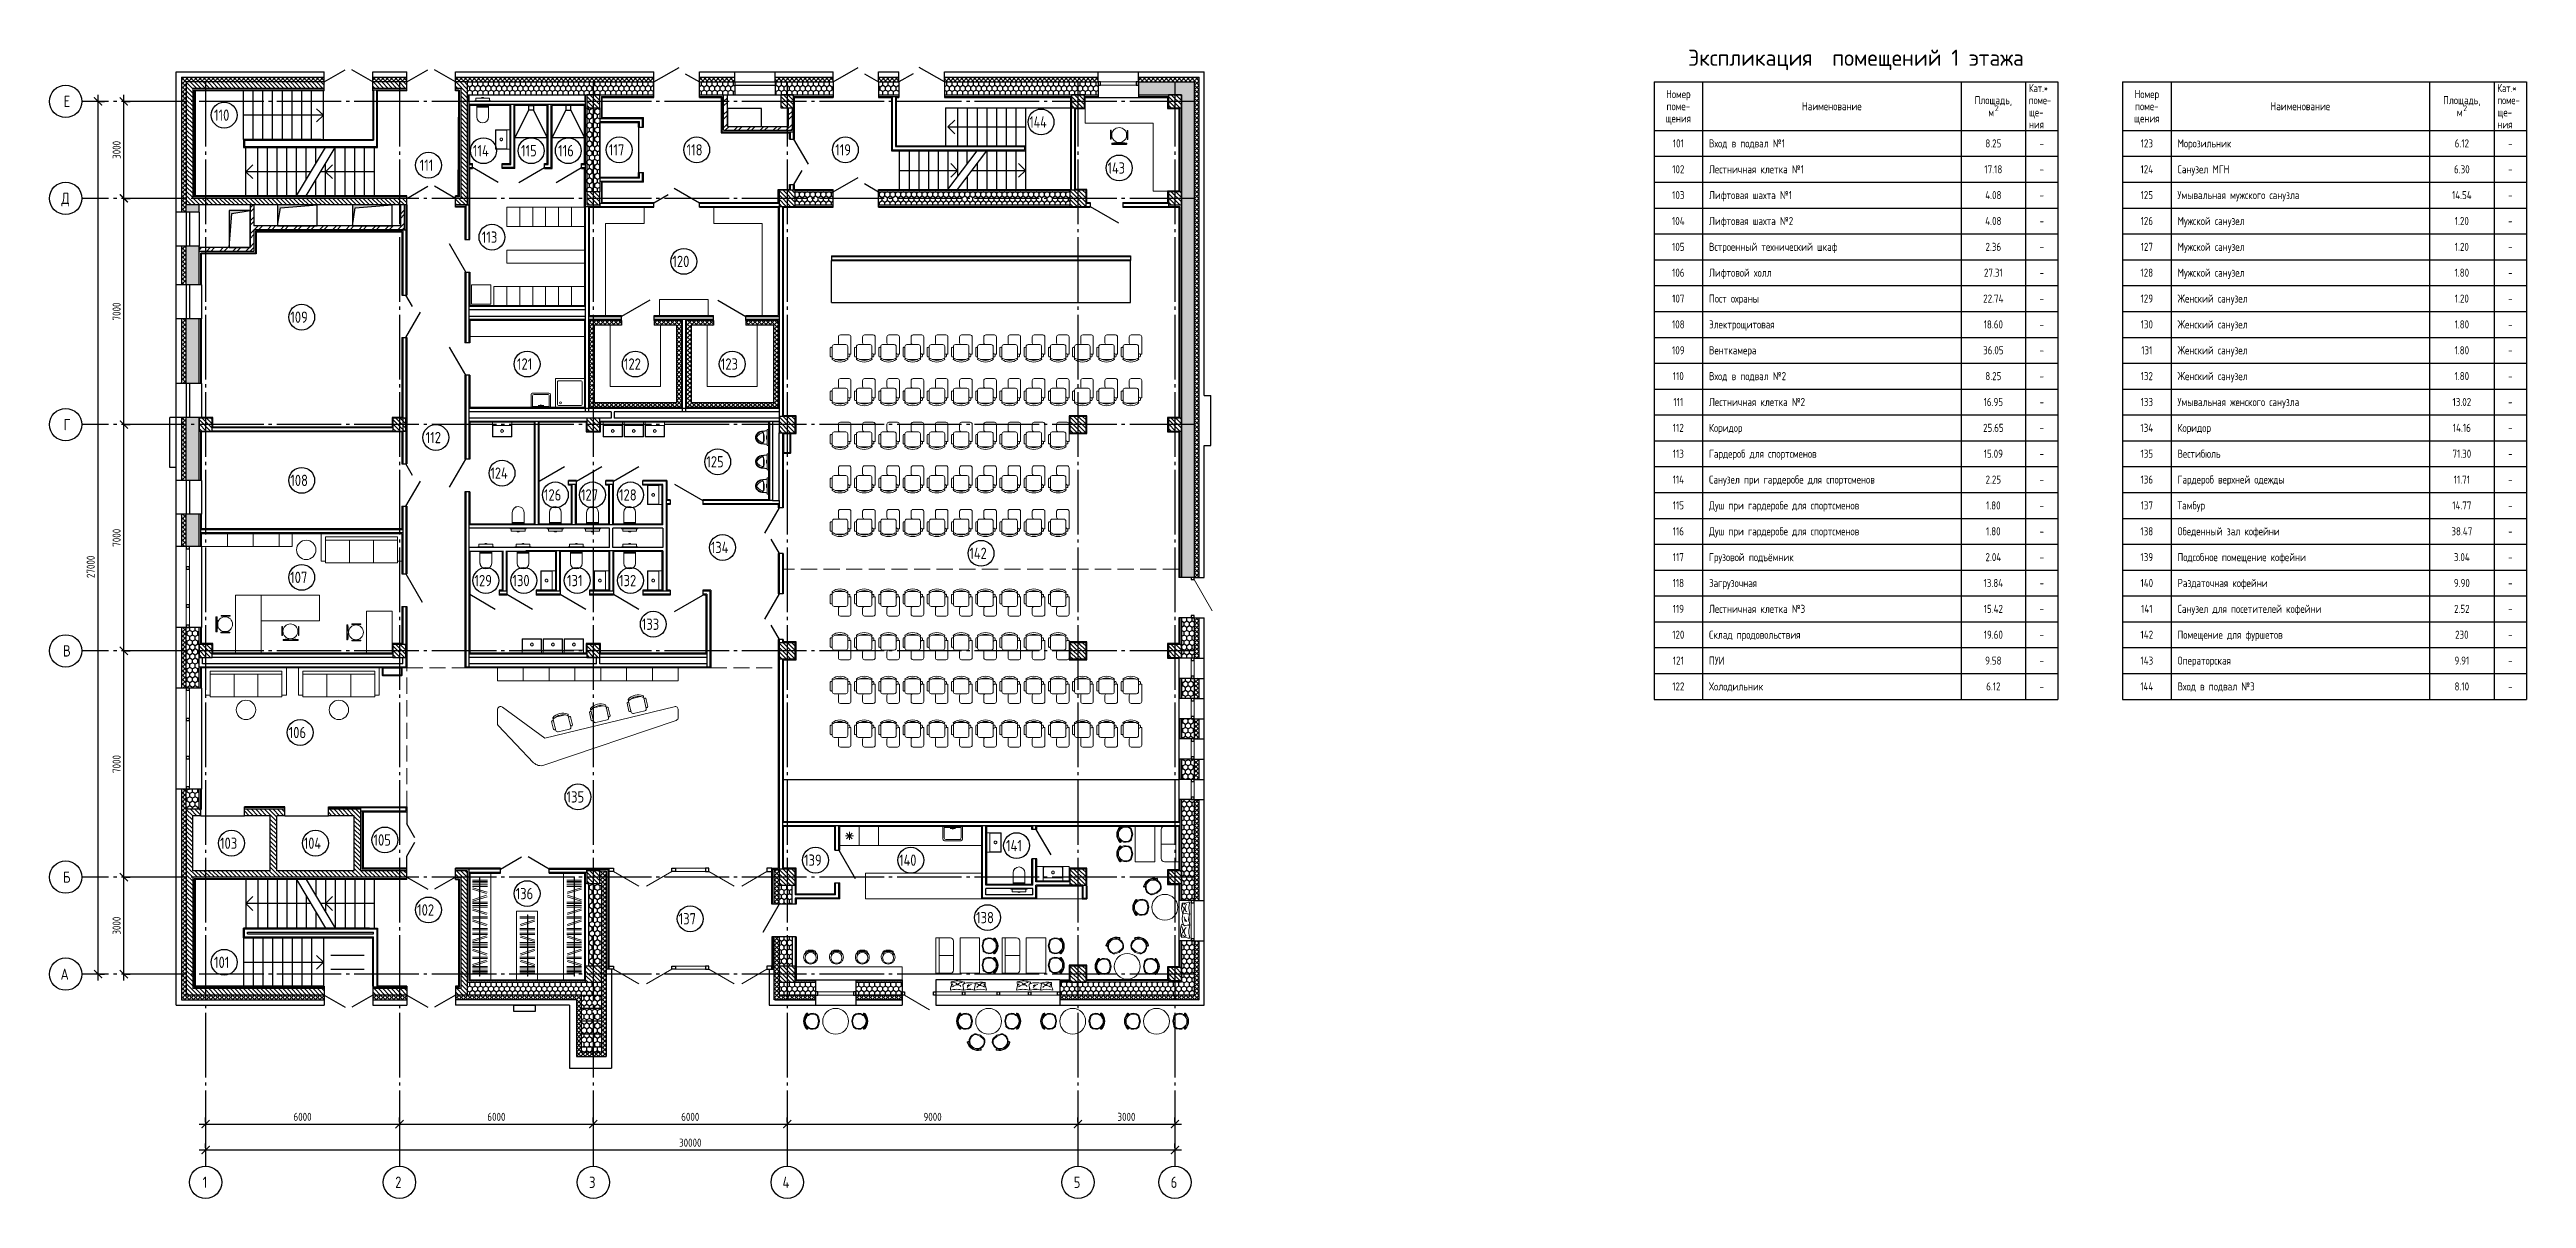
# Model space of a CAD drawing. Header units: millimetres. Extents: x -4830 to 71830, y -6940 to 28603.
import ezdxf
from ezdxf.enums import TextEntityAlignment as Align

# ---------------------------------------------------------------- set-up
doc = ezdxf.new("R2010")
doc.units = ezdxf.units.MM
doc.linetypes.add('ГОСТ 2.303 4', pattern=[7, 5, -2, 0])
doc.linetypes.add('ГОСТ 2.303 5', pattern=[24, 20, -1.5, 1, -1.5])
doc.layers.add('Оборудование', color=5, linetype='Continuous', lineweight=18)
doc.layers.add('оси', color=7, linetype='Continuous')
doc.layers.add('текст', color=7, linetype='Continuous')
doc.styles.add('GOST-2.304_Type-B', font='GOST_Common.ttf')
doc.styles.add('ГОСТ 2.304', font='CS_Gost2304.shx')
doc.dimstyles.new('СПДС', dxfattribs={"dimscale": 100, "dimtxt": 2.5, "dimasz": 2.5, "dimexe": 2, "dimexo": 0.625, "dimgap": 1, "dimtad": 1, "dimdec": 0, "dimtxsty": 'ГОСТ 2.304', "dimblk": 'OBLIQUE', "dimblk1": 'OBLIQUE', "dimblk2": 'OBLIQUE', "dimcen": 2.5, "dimdle": 2, "dimadec": 0, "dimazin": 2, "dimtfac": 0.75, "dimtdec": 4, "dimtmove": 1, "dimatfit": 3, "dimfxl": 1, "dimtfill": 1, "dimtolj": 1, "dimarcsym": 1})
pattern_1 = [(135, (-72169.68, -10084.31), (-67.35192, -67.35192), [])]
pattern_2 = [(135, (-72169.68, -10084.31), (-67.35192, -67.35192), []), (225, (-72169.68, -10084.31), (67.35192, -67.35192), [])]
pattern_3 = [(90, (-72169.684, -10084.31), (-82.48892, 142.875), [95.25, -190.5]), (210, (-72169.684, -10084.31), (-82.48892, -142.875), [95.25, -190.5]), (150, (-72169.684, -10084.31), (-164.97784, 3e-07), [-190.5, 95.25])]
pattern_4 = [(135, (-72169.68, 13915.69), (-67.35192, -67.35192), [])]
pattern_5 = [(135, (-72169.68, 6915.69), (-67.35192, -67.35192), [])]
pattern_6 = [(135, (-72169.68, -84.31), (-67.35192, -67.35192), [])]
pattern_7 = [(90, (-200969.684, -10084.31), (-82.48892, 142.875), [95.25, -190.5]), (210, (-200969.684, -10084.31), (-82.48892, -142.875), [95.25, -190.5]), (150, (-200969.684, -10084.31), (-164.97784, 3e-07), [-190.5, 95.25])]

msp = doc.modelspace()

# ---------------------------------------------------------------- texts
at = {"layer": 'оси', "linetype": 'Continuous', "lineweight": 25, "ltscale": 100, "char_height": 350, "attachment_point": 1, "style": 'ГОСТ 2.304'}
for s, insert, width in [('\\f|b0|i0|c1|p0;\\W1.0000000000;\\T1.0000000000;\\o\\lЕ', (-4394.6, 27175), 566.667), ('\\f|b0|i0|c1|p0;\\W1.0000000000;\\T1.0000000000;\\o\\lД', (-4462.9, 24175), 683.333), ('\\f|b0|i0|c1|p0;\\W1.0000000000;\\T1.0000000000;\\o\\lГ', (-4394.6, 17175), 533.333), ('\\f|b0|i0|c1|p0;\\W1.0000000000;\\T1.0000000000;\\o\\lВ', (-4412.1, 10175), 616.667), ('\\f|b0|i0|c1|p0;\\W1.0000000000;\\T1.0000000000;\\o\\lБ', (-4412.1, 3175), 600), ('\\f|b0|i0|c1|p0;\\W1.0000000000;\\T1.0000000000;\\o\\lА', (-4488.3, 175), 600), ('\\f|b0|i0|c1|p0;\\W1.0000000000;\\T1.0000000000;\\o\\l1', (-91.9, -6265), 583.333), ('\\f|b0|i0|c1|p0;\\W1.0000000000;\\T1.0000000000;\\o\\l2', (5868.8, -6265), 650), ('\\f|b0|i0|c1|p0;\\W1.0000000000;\\T1.0000000000;\\o\\l3', (11868.8, -6265), 650), ('\\f|b0|i0|c1|p0;\\W1.0000000000;\\T1.0000000000;\\o\\l4', (17855.6, -6265), 650), ('\\f|b0|i0|c1|p0;\\W1.0000000000;\\T1.0000000000;\\o\\l5', (26868.8, -6265), 650), ('\\f|b0|i0|c1|p0;\\W1.0000000000;\\T1.0000000000;\\o\\l6', (29868.8, -6265), 650)]:
    msp.add_mtext(s, dxfattribs=dict(at, insert=insert, width=width))
at = {"layer": 'текст', "ltscale": 100, "style": 'GOST-2.304_Type-B'}
msp.add_text('Экспликация  помещений 1 этажа', height=500, dxfattribs=at).set_placement((51080.3, 28350), align=Align.MIDDLE_CENTER)
at = {"layer": 'текст', "linetype": 'Continuous', "ltscale": 100, "style": 'ГОСТ 2.304'}
for s, height, p in [('Номер', 250, (45580.3, 27225)), ('поме-', 250, (45580.3, 26850)), ('Наименование', 250, (50330.3, 26850)), ('Площадь,', 250, (55330.3, 27037.5)), ('2', 175, (55436.6, 26787.5)), ('Номер', 250, (60080.3, 27225)), ('поме-', 250, (60080.3, 26850)), ('Наименование', 250, (64830.3, 26850)), ('Площадь,', 250, (69830.3, 27037.5)), ('2', 175, (69936.6, 26787.5)), ('щения', 250, (45580.3, 26475)), ('м', 250, (55264.7, 26662.5)), ('щения', 250, (60080.3, 26475)), ('м', 250, (69764.7, 26662.5)), ('101', 250, (45580.3, 25700)), ('8.25', 250, (55330.3, 25700)), ('-', 250, (56830.3, 25700)), ('123', 250, (60080.3, 25700)), ('6.12', 250, (69830.3, 25700)), ('-', 250, (71330.3, 25700)), ('102', 250, (45580.3, 24900)), ('17.18', 250, (55330.3, 24900)), ('-', 250, (56830.3, 24900)), ('124', 250, (60080.3, 24900)), ('6.30', 250, (69830.3, 24900)), ('-', 250, (71330.3, 24900)), ('103', 250, (45580.3, 24100)), ('4.08', 250, (55330.3, 24100)), ('-', 250, (56830.3, 24100)), ('125', 250, (60080.3, 24100)), ('14.54', 250, (69830.3, 24100)), ('-', 250, (71330.3, 24100)), ('104', 250, (45580.3, 23300)), ('4.08', 250, (55330.3, 23300)), ('-', 250, (56830.3, 23300)), ('126', 250, (60080.3, 23300)), ('1.20', 250, (69830.3, 23300)), ('-', 250, (71330.3, 23300)), ('105', 250, (45580.3, 22500)), ('2.36', 250, (55330.3, 22500)), ('-', 250, (56830.3, 22500)), ('127', 250, (60080.3, 22500)), ('1.20', 250, (69830.3, 22500)), ('-', 250, (71330.3, 22500)), ('106', 250, (45580.3, 21700)), ('27.31', 250, (55330.3, 21700)), ('-', 250, (56830.3, 21700)), ('128', 250, (60080.3, 21700)), ('1.80', 250, (69830.3, 21700)), ('-', 250, (71330.3, 21700)), ('107', 250, (45580.3, 20900)), ('22.74', 250, (55330.3, 20900)), ('-', 250, (56830.3, 20900)), ('129', 250, (60080.3, 20900)), ('1.20', 250, (69830.3, 20900)), ('-', 250, (71330.3, 20900)), ('108', 250, (45580.3, 20100)), ('18.60', 250, (55330.3, 20100)), ('-', 250, (56830.3, 20100)), ('130', 250, (60080.3, 20100)), ('1.80', 250, (69830.3, 20100)), ('-', 250, (71330.3, 20100)), ('109', 250, (45580.3, 19300)), ('36.05', 250, (55330.3, 19300)), ('-', 250, (56830.3, 19300)), ('131', 250, (60080.3, 19300)), ('1.80', 250, (69830.3, 19300)), ('-', 250, (71330.3, 19300)), ('110', 250, (45580.3, 18500)), ('8.25', 250, (55330.3, 18500)), ('-', 250, (56830.3, 18500)), ('132', 250, (60080.3, 18500)), ('1.80', 250, (69830.3, 18500)), ('-', 250, (71330.3, 18500)), ('111', 250, (45580.3, 17700)), ('16.95', 250, (55330.3, 17700)), ('-', 250, (56830.3, 17700)), ('133', 250, (60080.3, 17700)), ('13.02', 250, (69830.3, 17700)), ('-', 250, (71330.3, 17700)), ('112', 250, (45580.3, 16900)), ('25.65', 250, (55330.3, 16900)), ('-', 250, (56830.3, 16900)), ('134', 250, (60080.3, 16900)), ('14.16', 250, (69830.3, 16900)), ('-', 250, (71330.3, 16900)), ('113', 250, (45580.3, 16100)), ('15.09', 250, (55330.3, 16100)), ('135', 250, (60080.3, 16100)), ('71.30', 250, (69830.3, 16100)), ('114', 250, (45580.3, 15300)), ('2.25', 250, (55330.3, 15300)), ('-', 250, (56830.3, 16100)), ('136', 250, (60080.3, 15300)), ('11.71', 250, (69830.3, 15300)), ('-', 250, (71330.3, 16100)), ('115', 250, (45580.3, 14500)), ('1.80', 250, (55330.3, 14500)), ('-', 250, (56830.3, 15300)), ('137', 250, (60080.3, 14500)), ('14.77', 250, (69830.3, 14500)), ('-', 250, (71330.3, 15300)), ('116', 250, (45580.3, 13700)), ('1.80', 250, (55330.3, 13700)), ('-', 250, (56830.3, 14500)), ('138', 250, (60080.3, 13700)), ('38.47', 250, (69830.3, 13700)), ('-', 250, (71330.3, 14500)), ('-', 250, (56830.3, 13700)), ('-', 250, (71330.3, 13700)), ('117', 250, (45580.3, 12900)), ('2.04', 250, (55330.3, 12900)), ('-', 250, (56830.3, 12900)), ('139', 250, (60080.3, 12900)), ('3.04', 250, (69830.3, 12900)), ('-', 250, (71330.3, 12900)), ('118', 250, (45580.3, 12100)), ('13.84', 250, (55330.3, 12100)), ('-', 250, (56830.3, 12100)), ('140', 250, (60080.3, 12100)), ('9.90', 250, (69830.3, 12100)), ('-', 250, (71330.3, 12100)), ('119', 250, (45580.3, 11300)), ('15.42', 250, (55330.3, 11300)), ('-', 250, (56830.3, 11300)), ('141', 250, (60080.3, 11300)), ('2.52', 250, (69830.3, 11300)), ('-', 250, (71330.3, 11300)), ('120', 250, (45580.3, 10500)), ('19.60', 250, (55330.3, 10500)), ('-', 250, (56830.3, 10500)), ('142', 250, (60080.3, 10500)), ('230', 250, (69830.3, 10500)), ('-', 250, (71330.3, 10500)), ('121', 250, (45580.3, 9700)), ('9.58', 250, (55330.3, 9700)), ('-', 250, (56830.3, 9700)), ('143', 250, (60080.3, 9700)), ('9.91', 250, (69830.3, 9700)), ('-', 250, (71330.3, 9700)), ('122', 250, (45580.3, 8900)), ('6.12', 250, (55330.3, 8900)), ('-', 250, (56830.3, 8900)), ('144', 250, (60080.3, 8900)), ('8.10', 250, (69830.3, 8900)), ('-', 250, (71330.3, 8900))]:
    msp.add_text(s, height=height, dxfattribs=at).set_placement(p, align=Align.MIDDLE_CENTER)
for s, width, p in [('поме-', 0.820513, (56430.3, 27037.5)), ('Кат.*', 0.901408, (56430.3, 27412.5)), ('поме-', 0.820513, (70930.3, 27037.5)), ('Кат.*', 0.901408, (70930.3, 27412.5))]:
    msp.add_text(s, height=250, dxfattribs=dict(at, width=width)).set_placement(p, align=Align.MIDDLE_LEFT)
for s, p in [('ния', (56430.3, 26287.5)), ('ще-', (56430.3, 26662.5)), ('ния', (70930.3, 26287.5)), ('ще-', (70930.3, 26662.5)), ('Вход в подвал №1', (46530.3, 25700)), ('Морозильник', (61030.3, 25700)), ('Лестничная клетка №1', (46530.3, 24900)), ('Санузел МГН', (61030.3, 24900)), ('Лифтовая шахта №1', (46530.3, 24100)), ('Умывальная мужского санузла', (61030.3, 24100)), ('Лифтовая шахта №2', (46530.3, 23300)), ('Мужской санузел', (61030.3, 23300)), ('Встроенный технический шкаф', (46530.3, 22500)), ('Мужской санузел', (61030.3, 22500)), ('Лифтовой холл', (46530.3, 21700)), ('Мужской санузел', (61030.3, 21700)), ('Пост охраны', (46530.3, 20900)), ('Женский санузел', (61030.3, 20900)), ('Электрощитовая', (46530.3, 20100)), ('Женский санузел', (61030.3, 20100)), ('Венткамера', (46530.3, 19300)), ('Женский санузел', (61030.3, 19300)), ('Вход в подвал №2', (46530.3, 18500)), ('Женский санузел', (61030.3, 18500)), ('Лестничная клетка №2', (46530.3, 17700)), ('Умывальная женского санузла', (61030.3, 17700)), ('Коридор', (46530.3, 16900)), ('Коридор', (61030.3, 16900)), ('Гардероб для спортсменов', (46530.3, 16100)), ('Вестибюль', (61030.3, 16100)), ('Санузел при гардеробе для спортсменов', (46530.3, 15300)), ('Гардероб верхней одежды', (61030.3, 15300)), ('Душ при гардеробе для спортсменов', (46530.3, 14500)), ('Тамбур', (61030.3, 14500)), ('Душ при гардеробе для спортсменов', (46530.3, 13700)), ('Обеденный зал кофейни', (61030.3, 13700)), ('Грузовой подъёмник', (46530.3, 12900)), ('Подсобное помещение кофейни', (61030.3, 12900)), ('Загрузочная', (46530.3, 12100)), ('Раздаточная кофейни', (61030.3, 12100)), ('Лестничная клетка №3', (46530.3, 11300)), ('Санузел для посетителей кофейни', (61030.3, 11300)), ('Склад продовольствия', (46530.3, 10500)), ('Помещение для фуршетов', (61030.3, 10500)), ('ПУИ', (46530.3, 9700)), ('Операторская', (61030.3, 9700)), ('Холодильник', (46530.3, 8900)), ('Вход в подвал №3', (61030.3, 8900))]:
    msp.add_text(s, height=250, dxfattribs=at).set_placement(p, align=Align.MIDDLE_LEFT)
at = {"layer": 'текст', "linetype": 'Continuous', "lineweight": 25, "ltscale": 100, "char_height": 350, "attachment_point": 1, "style": 'ГОСТ 2.304'}
for s, insert, width in [('\\f|b0|i0|c1|p0;\\W1.0000000000;\\T1.0000000000;\\o\\l110', (260, 26750), 1183.333), ('\\f|b0|i0|c1|p0;\\W0.9449923462;\\T1.0000000000;\\o\\l144', (25497.1, 26537.5), 1181.24), ('\\f|b0|i0|c1|p0;\\W1.0000000000;\\T1.0000000000;\\o\\l114', (8271.9, 25650), 1183.333), ('\\f|b0|i0|c1|p0;\\W1.0000000000;\\T1.0000000000;\\o\\l115', (9760, 25650), 1183.333), ('\\f|b0|i0|c1|p0;\\W1.0000000000;\\T1.0000000000;\\o\\l116', (10910, 25650), 1183.333), ('\\f|b0|i0|c1|p0;\\W1.0000000000;\\T1.0000000000;\\o\\l117', (12480.6, 25675), 1183.333), ('\\f|b0|i0|c1|p0;\\W1.0000000000;\\T1.0000000000;\\o\\l118', (14885, 25675), 1183.333), ('\\f|b0|i0|c1|p0;\\W1.0000000000;\\T1.0000000000;\\o\\l119', (19485, 25675), 1183.333), ('\\f|b0|i0|c1|p0;\\W1.0000000000;\\T1.0000000000;\\o\\l111', (6624.4, 25200), 1116.667), ('\\f|b0|i0|c1|p0;\\W0.9787420728;\\T1.0000000000;\\o\\l143', (27915.3, 25114.2), 1223.428), ('\\f|b0|i0|c1|p0;\\W1.0000000000;\\T1.0000000000;\\o\\l113', (8547.2, 22975), 1183.333), ('\\f|b0|i0|c1|p0;\\W1.0000000000;\\T1.0000000000;\\o\\l120', (14445.6, 22225), 1250), ('\\f|b0|i0|c1|p0;\\W1.0000000000;\\T1.0000000000;\\o\\l109', (2620.6, 20500), 1250), ('\\f|b0|i0|c1|p0;\\W1.0000000000;\\T1.0000000000;\\o\\l121', (9635, 19050), 1183.333), ('\\f|b0|i0|c1|p0;\\W1.0000000000;\\T1.0000000000;\\o\\l122', (12945.6, 19050), 1250), ('\\f|b0|i0|c1|p0;\\W1.0000000000;\\T1.0000000000;\\o\\l123', (15945.6, 19050), 1250), ('\\f|b0|i0|c1|p0;\\W1.0000000000;\\T1.0000000000;\\o\\l112', (6810, 16775), 1183.333), ('\\f|b0|i0|c1|p0;\\W1.0000000000;\\T1.0000000000;\\o\\l108', (2620.6, 15450), 1250), ('\\f|b0|i0|c1|p0;\\W0.9787420728;\\T1.0000000000;\\o\\l124', (8815.3, 15675), 1223.428), ('\\f|b0|i0|c1|p0;\\W1.0000000000;\\T1.0000000000;\\o\\l125', (15495.6, 16025), 1250), ('\\f|b0|i0|c1|p0;\\W1.0000000000;\\T1.0000000000;\\o\\l126', (10470.6, 15000), 1250), ('\\f|b0|i0|c1|p0;\\W1.0000000000;\\T1.0000000000;\\o\\l127', (11616.2, 15000), 1250), ('\\f|b0|i0|c1|p0;\\W1.0000000000;\\T1.0000000000;\\o\\l128', (12795.6, 15000), 1250), ('\\f|b0|i0|c1|p0;\\W0.9787420728;\\T1.0000000000;\\o\\l134', (15640.3, 13375), 1223.428), ('\\f|b0|i0|c1|p0;\\W0.9787420728;\\T1.0000000000;\\o\\l142', (23640.3, 13193), 1223.428), ('\\f|b0|i0|c1|p0;\\W1.0000000000;\\T1.0000000000;\\o\\l107', (2616.2, 12450), 1250), ('\\f|b0|i0|c1|p0;\\W1.0000000000;\\T1.0000000000;\\o\\l129', (8320.6, 12350), 1250), ('\\f|b0|i0|c1|p0;\\W1.0000000000;\\T1.0000000000;\\o\\l130', (9495.6, 12350), 1250), ('\\f|b0|i0|c1|p0;\\W1.0000000000;\\T1.0000000000;\\o\\l131', (11185, 12350), 1183.333), ('\\f|b0|i0|c1|p0;\\W1.0000000000;\\T1.0000000000;\\o\\l132', (12795.6, 12350), 1250), ('\\f|b0|i0|c1|p0;\\W1.0000000000;\\T1.0000000000;\\o\\l133', (13500.6, 11000), 1250), ('\\f|b0|i0|c1|p0;\\W1.0000000000;\\T1.0000000000;\\o\\l106', (2570.6, 7650), 1250), ('\\f|b0|i0|c1|p0;\\W1.0000000000;\\T1.0000000000;\\o\\l135', (11170.6, 5657.5), 1250), ('\\f|b0|i0|c1|p0;\\W1.0000000000;\\T1.0000000000;\\o\\l103', (445.6, 4225), 1250), ('\\f|b0|i0|c1|p0;\\W0.9787420728;\\T1.0000000000;\\o\\l104', (3040.3, 4225), 1223.428), ('\\f|b0|i0|c1|p0;\\W1.0000000000;\\T1.0000000000;\\o\\l105', (5195.6, 4325), 1250), ('\\f|b0|i0|c1|p0;\\W1.0000000000;\\T1.0000000000;\\o\\l141', (24771.9, 4150), 1183.333), ('\\f|b0|i0|c1|p0;\\W1.0000000000;\\T1.0000000000;\\o\\l139', (18520.6, 3700), 1250), ('\\f|b0|i0|c1|p0;\\W0.9787420728;\\T1.0000000000;\\o\\l140', (21465.3, 3700), 1223.428), ('\\f|b0|i0|c1|p0;\\W1.0000000000;\\T1.0000000000;\\o\\l136', (9595.6, 2665.8), 1250), ('\\f|b0|i0|c1|p0;\\W1.0000000000;\\T1.0000000000;\\o\\l102', (6545.6, 2160), 1250), ('\\f|b0|i0|c1|p0;\\W1.0000000000;\\T1.0000000000;\\o\\l137', (14641.2, 1887.5), 1250), ('\\f|b0|i0|c1|p0;\\W1.0000000000;\\T1.0000000000;\\o\\l138', (23845.6, 1923.2), 1250), ('\\f|b0|i0|c1|p0;\\W1.0000000000;\\T1.0000000000;\\o\\l101', (260, 540), 1183.333)]:
    msp.add_mtext(s, dxfattribs=dict(at, insert=insert, width=width))

# ---------------------------------------------------------------- blocks, each defined once
blk = doc.blocks.new('_ArchTick')
at = {"color": 0, "linetype": 'ByBlock', "const_width": 0.15}
blk.add_lwpolyline([(-0.5, -0.5), (0.5, 0.5)], dxfattribs=at)
blk = doc.blocks.new('*D48')
at = {"layer": 'оси', "color": 0, "lineweight": -2, "ltscale": 100, "transparency": 16777216}
for p, q in [((0, -5377.5), (0, -5240)), ((30000, -5377.5), (30000, -5240)), ((-200, -5440), (30200, -5440))]:
    blk.add_line(p, q, dxfattribs=at)
at = {"layer": 'оси', "color": 0, "lineweight": -2, "ltscale": 100, "transparency": 16777216, "xscale": 250, "yscale": 250, "zscale": 250, "rotation": 180}
blk.add_blockref('_ArchTick', (0, -5440), dxfattribs=at)
at = {"layer": 'оси', "color": 0, "lineweight": -2, "ltscale": 100, "transparency": 16777216, "xscale": 250, "yscale": 250, "zscale": 250}
blk.add_blockref('_ArchTick', (30000, -5440), dxfattribs=at)
at = {"layer": 'оси', "color": 0, "ltscale": 100, "transparency": 16777216, "insert": (15000, -5215), "char_height": 250, "attachment_point": 5, "style": 'ГОСТ 2.304', "bg_fill": 3, "box_fill_scale": 1.1, "bg_fill_color": 256, "bg_fill_true_color": 13158600, "bg_fill_transparency": 0}
blk.add_mtext('\\A1;30000', dxfattribs=at)
blk = doc.blocks.new('*D37')
at = {"layer": 'оси', "color": 0, "lineweight": -2, "ltscale": 100, "transparency": 16777216}
for p, q in [((0, -4577.5), (0, -4440)), ((6000, -4577.5), (6000, -4440)), ((-200, -4640), (6200, -4640))]:
    blk.add_line(p, q, dxfattribs=at)
at = {"layer": 'оси', "color": 0, "lineweight": -2, "ltscale": 100, "transparency": 16777216, "xscale": 250, "yscale": 250, "zscale": 250, "rotation": 180}
blk.add_blockref('_ArchTick', (0, -4640), dxfattribs=at)
at = {"layer": 'оси', "color": 0, "lineweight": -2, "ltscale": 100, "transparency": 16777216, "xscale": 250, "yscale": 250, "zscale": 250}
blk.add_blockref('_ArchTick', (6000, -4640), dxfattribs=at)
at = {"layer": 'оси', "color": 0, "ltscale": 100, "transparency": 16777216, "insert": (3000, -4415), "char_height": 250, "attachment_point": 5, "style": 'ГОСТ 2.304', "bg_fill": 3, "box_fill_scale": 1.1, "bg_fill_color": 256, "bg_fill_true_color": 13158600, "bg_fill_transparency": 0}
blk.add_mtext('\\A1;6000', dxfattribs=at)
blk = doc.blocks.new('*D38')
at = {"layer": 'оси', "color": 0, "lineweight": -2, "ltscale": 100, "transparency": 16777216}
for p, q in [((6000, -4577.5), (6000, -4440)), ((12000, -4577.5), (12000, -4440)), ((5800, -4640), (12200, -4640))]:
    blk.add_line(p, q, dxfattribs=at)
at = {"layer": 'оси', "color": 0, "lineweight": -2, "ltscale": 100, "transparency": 16777216, "xscale": 250, "yscale": 250, "zscale": 250, "rotation": 180}
blk.add_blockref('_ArchTick', (6000, -4640), dxfattribs=at)
at = {"layer": 'оси', "color": 0, "lineweight": -2, "ltscale": 100, "transparency": 16777216, "xscale": 250, "yscale": 250, "zscale": 250}
blk.add_blockref('_ArchTick', (12000, -4640), dxfattribs=at)
at = {"layer": 'оси', "color": 0, "ltscale": 100, "transparency": 16777216, "insert": (9000, -4415), "char_height": 250, "attachment_point": 5, "style": 'ГОСТ 2.304', "bg_fill": 3, "box_fill_scale": 1.1, "bg_fill_color": 256, "bg_fill_true_color": 13158600, "bg_fill_transparency": 0}
blk.add_mtext('\\A1;6000', dxfattribs=at)
blk = doc.blocks.new('*D39')
at = {"layer": 'оси', "color": 0, "lineweight": -2, "ltscale": 100, "transparency": 16777216}
for p, q in [((12000, -4577.5), (12000, -4440)), ((18000, -4577.5), (18000, -4440)), ((11800, -4640), (18200, -4640))]:
    blk.add_line(p, q, dxfattribs=at)
at = {"layer": 'оси', "color": 0, "lineweight": -2, "ltscale": 100, "transparency": 16777216, "xscale": 250, "yscale": 250, "zscale": 250, "rotation": 180}
blk.add_blockref('_ArchTick', (12000, -4640), dxfattribs=at)
at = {"layer": 'оси', "color": 0, "lineweight": -2, "ltscale": 100, "transparency": 16777216, "xscale": 250, "yscale": 250, "zscale": 250}
blk.add_blockref('_ArchTick', (18000, -4640), dxfattribs=at)
at = {"layer": 'оси', "color": 0, "ltscale": 100, "transparency": 16777216, "insert": (15000, -4415), "char_height": 250, "attachment_point": 5, "style": 'ГОСТ 2.304', "bg_fill": 3, "box_fill_scale": 1.1, "bg_fill_color": 256, "bg_fill_true_color": 13158600, "bg_fill_transparency": 0}
blk.add_mtext('\\A1;6000', dxfattribs=at)
blk = doc.blocks.new('*D40')
at = {"layer": 'оси', "color": 0, "lineweight": -2, "ltscale": 100, "transparency": 16777216}
for p, q in [((18000, -4577.5), (18000, -4440)), ((27000, -4577.5), (27000, -4440)), ((17800, -4640), (27200, -4640))]:
    blk.add_line(p, q, dxfattribs=at)
at = {"layer": 'оси', "color": 0, "lineweight": -2, "ltscale": 100, "transparency": 16777216, "xscale": 250, "yscale": 250, "zscale": 250, "rotation": 180}
blk.add_blockref('_ArchTick', (18000, -4640), dxfattribs=at)
at = {"layer": 'оси', "color": 0, "lineweight": -2, "ltscale": 100, "transparency": 16777216, "xscale": 250, "yscale": 250, "zscale": 250}
blk.add_blockref('_ArchTick', (27000, -4640), dxfattribs=at)
at = {"layer": 'оси', "color": 0, "ltscale": 100, "transparency": 16777216, "insert": (22500, -4415), "char_height": 250, "attachment_point": 5, "style": 'ГОСТ 2.304', "bg_fill": 3, "box_fill_scale": 1.1, "bg_fill_color": 256, "bg_fill_true_color": 13158600, "bg_fill_transparency": 0}
blk.add_mtext('\\A1;9000', dxfattribs=at)
blk = doc.blocks.new('*D41')
at = {"layer": 'оси', "color": 0, "lineweight": -2, "ltscale": 100, "transparency": 16777216}
for p, q in [((27000, -4577.5), (27000, -4440)), ((30000, -4577.5), (30000, -4440)), ((26800, -4640), (30200, -4640))]:
    blk.add_line(p, q, dxfattribs=at)
at = {"layer": 'оси', "color": 0, "lineweight": -2, "ltscale": 100, "transparency": 16777216, "xscale": 250, "yscale": 250, "zscale": 250, "rotation": 180}
blk.add_blockref('_ArchTick', (27000, -4640), dxfattribs=at)
at = {"layer": 'оси', "color": 0, "lineweight": -2, "ltscale": 100, "transparency": 16777216, "xscale": 250, "yscale": 250, "zscale": 250}
blk.add_blockref('_ArchTick', (30000, -4640), dxfattribs=at)
at = {"layer": 'оси', "color": 0, "ltscale": 100, "transparency": 16777216, "insert": (28500, -4415), "char_height": 250, "attachment_point": 5, "style": 'ГОСТ 2.304', "bg_fill": 3, "box_fill_scale": 1.1, "bg_fill_color": 256, "bg_fill_true_color": 13158600, "bg_fill_transparency": 0}
blk.add_mtext('\\A1;3000', dxfattribs=at)
blk = doc.blocks.new('*D42')
at = {"layer": 'оси', "color": 0, "lineweight": -2, "ltscale": 100, "transparency": 16777216}
for p, q in [((-3330, -200), (-3330, 27200)), ((-3267.5, 27000), (-3130, 27000)), ((-3267.5, 0), (-3130, 0))]:
    blk.add_line(p, q, dxfattribs=at)
at = {"layer": 'оси', "color": 0, "lineweight": -2, "ltscale": 100, "transparency": 16777216, "xscale": 250, "yscale": 250, "zscale": 250}
for p, rotation in [((-3330, 27000), 90), ((-3330, 0), 270)]:
    blk.add_blockref('_ArchTick', p, dxfattribs=dict(at, rotation=rotation))
at = {"layer": 'оси', "color": 0, "ltscale": 100, "transparency": 16777216, "insert": (-3555, 12600), "char_height": 250, "attachment_point": 5, "rotation": 90, "style": 'ГОСТ 2.304', "bg_fill": 3, "box_fill_scale": 1.1, "bg_fill_color": 256, "bg_fill_true_color": 13158600, "bg_fill_transparency": 0}
blk.add_mtext('\\A1;27000', dxfattribs=at)
blk = doc.blocks.new('*D43')
at = {"layer": 'оси', "color": 0, "lineweight": -2, "ltscale": 100, "transparency": 16777216}
for p, q in [((-2530, -200), (-2530, 3200)), ((-2467.5, 3000), (-2330, 3000)), ((-2467.5, 0), (-2330, 0))]:
    blk.add_line(p, q, dxfattribs=at)
at = {"layer": 'оси', "color": 0, "lineweight": -2, "ltscale": 100, "transparency": 16777216, "xscale": 250, "yscale": 250, "zscale": 250}
for p, rotation in [((-2530, 3000), 90), ((-2530, 0), 270)]:
    blk.add_blockref('_ArchTick', p, dxfattribs=dict(at, rotation=rotation))
at = {"layer": 'оси', "color": 0, "ltscale": 100, "transparency": 16777216, "insert": (-2755, 1500), "char_height": 250, "attachment_point": 5, "rotation": 90, "style": 'ГОСТ 2.304', "bg_fill": 3, "box_fill_scale": 1.1, "bg_fill_color": 256, "bg_fill_true_color": 13158600, "bg_fill_transparency": 0}
blk.add_mtext('\\A1;3000', dxfattribs=at)
blk = doc.blocks.new('*D44')
at = {"layer": 'оси', "color": 0, "lineweight": -2, "ltscale": 100, "transparency": 16777216}
for p, q in [((-2530, 9800), (-2530, 17200)), ((-2467.5, 17000), (-2330, 17000)), ((-2467.5, 10000), (-2330, 10000))]:
    blk.add_line(p, q, dxfattribs=at)
at = {"layer": 'оси', "color": 0, "lineweight": -2, "ltscale": 100, "transparency": 16777216, "xscale": 250, "yscale": 250, "zscale": 250}
for p, rotation in [((-2530, 17000), 90), ((-2530, 10000), 270)]:
    blk.add_blockref('_ArchTick', p, dxfattribs=dict(at, rotation=rotation))
at = {"layer": 'оси', "color": 0, "ltscale": 100, "transparency": 16777216, "insert": (-2755, 13500), "char_height": 250, "attachment_point": 5, "rotation": 90, "style": 'ГОСТ 2.304', "bg_fill": 3, "box_fill_scale": 1.1, "bg_fill_color": 256, "bg_fill_true_color": 13158600, "bg_fill_transparency": 0}
blk.add_mtext('\\A1;7000', dxfattribs=at)
blk = doc.blocks.new('*D45')
at = {"layer": 'оси', "color": 0, "lineweight": -2, "ltscale": 100, "transparency": 16777216}
for p, q in [((-2530, 16800), (-2530, 24200)), ((-2467.5, 24000), (-2330, 24000)), ((-2467.5, 17000), (-2330, 17000))]:
    blk.add_line(p, q, dxfattribs=at)
at = {"layer": 'оси', "color": 0, "lineweight": -2, "ltscale": 100, "transparency": 16777216, "xscale": 250, "yscale": 250, "zscale": 250}
for p, rotation in [((-2530, 24000), 90), ((-2530, 17000), 270)]:
    blk.add_blockref('_ArchTick', p, dxfattribs=dict(at, rotation=rotation))
at = {"layer": 'оси', "color": 0, "ltscale": 100, "transparency": 16777216, "insert": (-2755, 20500), "char_height": 250, "attachment_point": 5, "rotation": 90, "style": 'ГОСТ 2.304', "bg_fill": 3, "box_fill_scale": 1.1, "bg_fill_color": 256, "bg_fill_true_color": 13158600, "bg_fill_transparency": 0}
blk.add_mtext('\\A1;7000', dxfattribs=at)
blk = doc.blocks.new('*D46')
at = {"layer": 'оси', "color": 0, "lineweight": -2, "ltscale": 100, "transparency": 16777216}
for p, q in [((-2530, 23800), (-2530, 27200)), ((-2467.5, 27000), (-2330, 27000)), ((-2467.5, 24000), (-2330, 24000))]:
    blk.add_line(p, q, dxfattribs=at)
at = {"layer": 'оси', "color": 0, "lineweight": -2, "ltscale": 100, "transparency": 16777216, "xscale": 250, "yscale": 250, "zscale": 250}
for p, rotation in [((-2530, 27000), 90), ((-2530, 24000), 270)]:
    blk.add_blockref('_ArchTick', p, dxfattribs=dict(at, rotation=rotation))
at = {"layer": 'оси', "color": 0, "ltscale": 100, "transparency": 16777216, "insert": (-2755, 25500), "char_height": 250, "attachment_point": 5, "rotation": 90, "style": 'ГОСТ 2.304', "bg_fill": 3, "box_fill_scale": 1.1, "bg_fill_color": 256, "bg_fill_true_color": 13158600, "bg_fill_transparency": 0}
blk.add_mtext('\\A1;3000', dxfattribs=at)
blk = doc.blocks.new('*D47')
at = {"layer": 'оси', "color": 0, "lineweight": -2, "ltscale": 100, "transparency": 16777216}
for p, q in [((-2530, 2800), (-2530, 10200)), ((-2467.5, 10000), (-2330, 10000)), ((-2467.5, 3000), (-2330, 3000))]:
    blk.add_line(p, q, dxfattribs=at)
at = {"layer": 'оси', "color": 0, "lineweight": -2, "ltscale": 100, "transparency": 16777216, "xscale": 250, "yscale": 250, "zscale": 250}
for p, rotation in [((-2530, 10000), 90), ((-2530, 3000), 270)]:
    blk.add_blockref('_ArchTick', p, dxfattribs=dict(at, rotation=rotation))
at = {"layer": 'оси', "color": 0, "ltscale": 100, "transparency": 16777216, "insert": (-2755, 6500), "char_height": 250, "attachment_point": 5, "rotation": 90, "style": 'ГОСТ 2.304', "bg_fill": 3, "box_fill_scale": 1.1, "bg_fill_color": 256, "bg_fill_true_color": 13158600, "bg_fill_transparency": 0}
blk.add_mtext('\\A1;7000', dxfattribs=at)
blk = doc.blocks.new('Инсталляция - унитаз')
at = {"layer": 'Оборудование', "ltscale": 100}
for p, q in [((-220, 145), (-250, 145)), ((-250, 145), (-250, 125)), ((-250, 125), (250, 125)), ((220, 145), (-220, 145)), ((-220, 145), (-220, 125)), ((-220, 125), (-220, 145)), ((-215, 225), (-215, 145)), ((-195, 225), (-215, 225)), ((-195, 225), (0, 225)), ((0, 225), (195, 225)), ((215, 225), (195, 225)), ((215, 145), (215, 225)), ((220, 125), (220, 145)), ((250, 145), (220, 145)), ((220, 145), (220, 125)), ((250, 125), (250, 145)), ((-183, 0), (182, 0)), ((-183, 0), (-183, -20)), ((-172, -20), (-183, -20)), ((-183, -358), (-183, -20)), ((182, -20), (-183, -20)), ((-183, -50), (-183, -20)), ((182, -50), (-183, -50)), ((-183, -50), (182, -50)), ((-183, -319), (-183, -50)), ((-183, -319), (-183, -358)), ((-172, 0), (-172, -20)), ((-172, -20), (-172, 0)), ((-172, -20), (-172, 0)), ((-172, -20), (172, -20)), ((-65, -5), (-65, 0)), ((65, -5), (-65, -5)), ((-35, -7), (-35, -5)), ((-35, -5), (-35, -7)), ((-35, -7), (-35, -5)), ((-33, -7), (-35, -7)), ((-35, -7), (-33, -7)), ((-35, -7), (-33, -7)), ((33, -7), (-33, -7)), ((35, -7), (33, -7)), ((33, -7), (35, -7)), ((33, -7), (35, -7)), ((35, -5), (35, -7)), ((35, -7), (35, -5)), ((35, -7), (35, -5)), ((65, 0), (65, -5)), ((172, 0), (172, -20)), ((172, -20), (172, 0)), ((172, 0), (172, -20)), ((172, -20), (182, -20)), ((182, 0), (182, -20)), ((182, -20), (182, -358)), ((182, -20), (182, -50)), ((182, -50), (182, -319)), ((182, -358), (182, -319))]:
    blk.add_line(p, q, dxfattribs=at)
at = {"layer": 'Оборудование', "ltscale": 100, "flags": 128}
blk.add_lwpolyline([(45, 225), (43, 226), (42, 228), (40, 230), (38, 231), (36, 233), (34, 234), (32, 235), (30, 237), (28, 238), (26, 239), (24, 240), (22, 241), (19, 242), (17, 242), (15, 243), (13, 244), (10, 244), (8, 244), (5, 245), (3, 245), (1, 245), (-2, 245), (-4, 245), (-7, 245), (-9, 244), (-11, 244), (-14, 243), (-16, 243), (-18, 242), (-21, 241), (-23, 241), (-25, 240), (-27, 239), (-29, 237), (-31, 236), (-33, 235), (-35, 234), (-37, 232), (-39, 231), (-41, 229), (-43, 227), (-44, 226)], dxfattribs=at)
at = {"layer": 'Оборудование', "ltscale": 100}
for radius, start, end in [(182, 180, 0), (183, 180, 270), (182, 270, 0)]:
    blk.add_arc((0, -358), radius, start, end, dxfattribs=at)
blk = doc.blocks.new('Sanitary_Basins_Gala_ALBUS-Over-counter-Wash-basin-60x45-cm - ALBUS Over counter Wash basin 60x45 cm_-V44-План на отм _4_200')
at = {"layer": 'Оборудование'}
for p, q in [((-302, -218), (-302, 226)), ((-290, 117), (-291, 113)), ((-291, 113), (-291, -199)), ((-288, 121), (-290, 117)), ((-285, 124), (-288, 121)), ((-282, 125), (-285, 124)), ((-277, 126), (-282, 125)), ((-273, 127), (-277, 126)), ((-263, 127), (-273, 127)), ((-263, 127), (264, 127)), ((269, 127), (259, 127)), ((274, 126), (269, 127)), ((278, 125), (274, 126)), ((282, 124), (278, 125)), ((285, 121), (282, 124)), ((286, 117), (285, 121)), ((287, 113), (286, 117)), ((287, -199), (287, 113)), ((298, -218), (298, 226)), ((-302, -219), (-302, -218)), ((-301, -220), (-302, -219)), ((-301, -221), (-301, -220)), ((-300, -222), (-301, -221)), ((-299, -223), (-300, -222)), ((-298, -224), (-299, -223)), ((-297, -224), (-298, -224)), ((-296, -224), (-297, -224)), ((-296, -224), (292, -224)), ((-291, -199), (-290, -203)), ((-290, -203), (-288, -207)), ((-288, -207), (-285, -210)), ((-285, -210), (-281, -212)), ((-281, -212), (-277, -213)), ((-277, -213), (-273, -213)), ((-268, -214), (-273, -213)), ((-268, -214), (264, -214)), ((-42, -35), (-43, -39)), ((-43, -39), (-43, -42)), ((-43, -42), (-43, -46)), ((-43, -46), (-43, -50)), ((-43, -50), (-43, -54)), ((-43, -54), (-42, -58)), ((-40, -31), (-42, -35)), ((-42, -58), (-40, -61)), ((-39, -27), (-40, -31)), ((-40, -61), (-39, -65)), ((-37, -23), (-39, -27)), ((-39, -65), (-37, -69)), ((-34, -20), (-37, -23)), ((-37, -69), (-34, -72)), ((-31, -17), (-34, -20)), ((-34, -72), (-31, -75)), ((-28, -14), (-31, -17)), ((-31, -75), (-28, -78)), ((-25, -11), (-28, -14)), ((-28, -78), (-25, -81)), ((-21, -9), (-25, -11)), ((-25, -81), (-21, -83)), ((-17, -8), (-21, -9)), ((-21, -83), (-17, -85)), ((-13, -6), (-17, -8)), ((-17, -85), (-13, -86)), ((-9, -5), (-13, -6)), ((-13, -86), (-9, -87)), ((-6, -5), (-9, -5)), ((-9, -87), (-6, -87)), ((-2, -5), (-6, -5)), ((-6, -87), (-2, -88)), ((2, -5), (-2, -5)), ((-2, -88), (2, -87)), ((6, -5), (2, -5)), ((2, -87), (6, -87)), ((10, -6), (6, -5)), ((6, -87), (10, -86)), ((13, -8), (10, -6)), ((10, -86), (13, -85)), ((17, -9), (13, -8)), ((13, -85), (17, -83)), ((21, -11), (17, -9)), ((17, -83), (21, -81)), ((24, -14), (21, -11)), ((21, -81), (24, -78)), ((27, -17), (24, -14)), ((24, -78), (27, -75)), ((30, -20), (27, -17)), ((27, -75), (30, -72)), ((33, -23), (30, -20)), ((30, -72), (33, -69)), ((35, -27), (33, -23)), ((33, -69), (35, -65)), ((37, -31), (35, -27)), ((35, -65), (37, -61)), ((38, -35), (37, -31)), ((37, -61), (38, -58)), ((39, -39), (38, -35)), ((38, -58), (39, -54)), ((39, -42), (39, -39)), ((40, -46), (39, -42)), ((39, -50), (40, -46)), ((39, -54), (39, -50)), ((264, -214), (269, -213)), ((269, -213), (273, -213)), ((273, -213), (275, -212)), ((275, -212), (278, -212)), ((278, -212), (281, -210)), ((281, -210), (284, -207)), ((284, -207), (286, -205)), ((286, -203), (287, -201)), ((286, -205), (286, -203)), ((287, -201), (287, -199)), ((292, -224), (293, -224)), ((293, -224), (294, -224)), ((294, -224), (295, -223)), ((295, -223), (296, -222)), ((296, -222), (297, -221)), ((297, -221), (298, -220)), ((298, -219), (298, -218)), ((298, -220), (298, -219))]:
    blk.add_line(p, q, dxfattribs=at)
at = {"layer": 'Оборудование', "ltscale": 100}
blk.add_line((-302, 226), (298, 226), dxfattribs=at)
blk = doc.blocks.new('720_Geberit_Инсталляция для подвесного писсуара 111_616_00_1__СантехПрибор_Нет основы_ - 400_74_Geberit_Duofix_urinal_element-607277-План на отм _4_200')
at = {"layer": 'Оборудование'}
for p, q in [((-250, 0), (-250, 40)), ((-250, 40), (250, 40)), ((250, 0), (-250, 0)), ((-53, 0), (-53, -28)), ((46, 0), (46, -28)), ((250, 0), (250, 40)), ((-120, -117), (120, -117)), ((46, -28), (-53, -28))]:
    blk.add_line(p, q, dxfattribs=at)
for points, knots in [([(-212, 0), (-211, -8), (-209, -23), (-206, -46), (-204, -64), (-202, -78), (-201, -89), (-200, -99), (-199, -110), (-198, -120), (-197, -130), (-196, -139), (-195, -149), (-195, -158), (-193, -167), (-192, -176), (-190, -187), (-188, -201), (-184, -216), (-179, -235), (-170, -257), (-156, -280), (-142, -297), (-129, -310), (-119, -319), (-110, -326), (-102, -331), (-96, -335), (-90, -339), (-83, -343), (-76, -346), (-67, -351), (-54, -355), (-38, -360), (-20, -363), (-7, -364), (0, -365)], [0, 0, 0, 0, 0.035714, 0.071429, 0.107143, 0.125, 0.142857, 0.160714, 0.178571, 0.196429, 0.214286, 0.232143, 0.25, 0.267857, 0.285714, 0.303571, 0.321429, 0.357143, 0.392857, 0.428571, 0.5, 0.571429, 0.642857, 0.678571, 0.714286, 0.75, 0.767857, 0.785714, 0.803571, 0.821429, 0.839286, 0.857143, 0.892857, 0.928571, 0.964286, 1, 1, 1, 1]), ([(0, -365), (9, -364), (27, -362), (51, -356), (73, -348), (93, -337), (111, -324), (133, -305), (151, -284), (166, -261), (175, -243), (183, -224), (189, -205), (192, -188), (194, -176), (195, -166), (196, -156), (196, -145), (197, -134), (198, -122), (199, -110), (200, -97), (201, -83), (203, -68), (204, -53), (207, -31), (210, -13), (212, 0)], [0, 0, 0, 0, 0.052632, 0.105263, 0.157895, 0.210526, 0.263158, 0.315789, 0.421053, 0.473684, 0.526316, 0.578947, 0.631579, 0.677632, 0.700658, 0.723684, 0.746711, 0.769737, 0.792763, 0.815789, 0.838816, 0.861842, 0.884868, 0.907895, 0.930921, 0.953947, 1, 1, 1, 1]), ([(-166, -135), (-184, -161), (-170, -232), (-116, -306), (-45, -351), (0, -351)], [0, 0, 0, 0, 0.2142319, 0.486249, 0.728231, 0.728231, 0.728231, 0.728231]), ([(-166, -135), (-129, -98), (0, -101), (132, -96), (166, -135)], [0, 0, 0, 0, 0.3432171, 0.6856443, 0.6856443, 0.6856443, 0.6856443]), ([(-120, -117), (-146, -124), (-155, -141), (-125, -237), (-40, -321), (0, -321)], [0, 0, 0, 0, 0.1604503, 0.4227587, 0.7075113, 0.7075113, 0.7075113, 0.7075113]), ([(120, -117), (146, -124), (155, -141), (125, -237), (40, -321), (0, -321)], [0, 0, 0, 0, 0.1604503, 0.4227587, 0.7075113, 0.7075113, 0.7075113, 0.7075113]), ([(166, -135), (182, -162), (170, -232), (116, -306), (45, -351), (0, -351)], [0, 0, 0, 0, 0.2126499, 0.48278, 0.724762, 0.724762, 0.724762, 0.724762])]:
    blk.add_open_spline(points, degree=3, knots=knots, dxfattribs=at)
blk = doc.blocks.new('поддон1')
at = {"layer": 'Оборудование'}
for p, q in [((67, 100), (67, 800)), ((100, 833), (800, 833)), ((833, 800), (833, 100)), ((800, 67), (100, 67))]:
    blk.add_line(p, q, dxfattribs=at)
blk.add_lwpolyline([(900, 900), (900, 0), (0, 0), (0, 900)], close=True, dxfattribs=at)
blk.add_circle((149, 158), 27.5, dxfattribs=at)
for centre, start, end in [((100, 800), 90, 180), ((800, 800), 0, 90), ((100, 100), 180, 270), ((800, 100), 270, 0)]:
    blk.add_arc(centre, 33.3, start, end, dxfattribs=at)
blk = doc.blocks.new('мойка')
at = {"layer": 'Оборудование', "lineweight": 18}
for p, q in [((-450, 250), (-450, -250)), ((-410, 210), (-410, -210)), ((0, 300), (-399, 300)), ((-40, 260), (-360, 260)), ((-69, 78), (-69, -91)), ((-40, 260), (-40, -260)), ((0, 300), (0, -300)), ((0, -300), (-400, -300)), ((-40, -260), (-360, -260)), ((-40, 0), (-100, 0))]:
    blk.add_line(p, q, dxfattribs=at)
for centre, radius, start, end in [((-400, 250), 49.7, 88.39057, 180.554), ((-360, 210), 50, 90.02477, 180.02477), ((-400, -250), 50, 180.02477, 270.02477), ((-360, -210), 49.8, 179.91254, 270.29578)]:
    blk.add_arc(centre, radius, start, end, dxfattribs=at)
blk = doc.blocks.new('стул 2')
at = {"layer": 'Оборудование'}
for p, q in [((-144, 186), (0, 218)), ((-139, 161), (0, 192)), ((0, 218), (144, 186)), ((0, 192), (139, 161)), ((-217, -139), (-205, -139)), ((205, -139), (225, -139))]:
    blk.add_line(p, q, dxfattribs=at)
for centre, radius, start, end in [((0, 0), 248, 137.67849, 214.00808), ((0, 0), 223, 137.67849, 42.26098), ((-139, 126), 60, 89.96974, 137.67849), ((-139, 126), 35, 89.96974, 137.67849), ((139, 126), 60, 42.26098, 89.96974), ((139, 126), 35, 42.26098, 89.96974), ((0, 0), 248, 325.9314, 42.26098), ((-217, -164), 25, 89.96974, 226.78213), ((4, 72), 328, 222.46582, 317.47365), ((4, 72), 348, 226.78213, 313.15735), ((0, 51), 279, 222.66432, 317.27515), ((225, -164), 25, 313.15735, 89.96974)]:
    blk.add_arc(centre, radius, start, end, dxfattribs=at)
blk = doc.blocks.new('стол 7')
at = {"layer": 'Оборудование'}
for p, q in [((-550, -450), (-550, 450)), ((-100, 0), (-550, 0)), ((-450, 550), (0, 550)), ((-100, 550), (-100, -550)), ((0, 550), (0, -550)), ((0, -550), (-450, -550))]:
    blk.add_line(p, q, dxfattribs=at)
at = {"layer": 'Оборудование', "ltscale": 100}
blk.add_lwpolyline([(-750, -550), (-750, 550), (-1350, 550), (-1350, -550)], close=True, dxfattribs=at)
at = {"layer": 'Оборудование'}
for centre, start, end in [((-450, 450), 90, 180), ((-450, -450), 180, 270)]:
    blk.add_arc(centre, 100, start, end, dxfattribs=at)
at = {"layer": 'Оборудование', "rotation": 270}
for p in [(-1650, 300), (-1650, -300)]:
    blk.add_blockref('стул 2', p, dxfattribs=at)
blk = doc.blocks.new('стол 8')
at = {"layer": 'Оборудование', "ltscale": 100}
blk.add_circle((0, 0), 400, dxfattribs=at)
at = {"layer": 'Оборудование'}
for p, rotation in [((-359, 622), 209.9999999999999), ((-718, 0), 270)]:
    blk.add_blockref('стул 2', p, dxfattribs=dict(at, rotation=rotation))
at = {"layer": 'Оборудование', "xscale": -1}
for p, rotation in [((359, 622), 150), ((718, 0), 90)]:
    blk.add_blockref('стул 2', p, dxfattribs=dict(at, rotation=rotation))
blk = doc.blocks.new('стол 9')
at = {"layer": 'Оборудование', "ltscale": 100}
blk.add_circle((0, 0), 400, dxfattribs=at)
at = {"layer": 'Оборудование'}
for p, rotation in [((-359, 622), 209.9999999999999), ((-718, 0), 270)]:
    blk.add_blockref('стул 2', p, dxfattribs=dict(at, rotation=rotation))
blk = doc.blocks.new('барный стул 1')
at = {"layer": 'Оборудование', "ltscale": 60}
for p, q in [((59.999999, 150), (183.593644, 150)), ((59.999999, -150), (183.593644, -150))]:
    blk.add_line(p, q, dxfattribs=at)
blk.add_circle((-20.000001, 0), 170, dxfattribs=at)
for centre, radius, start, end in [((0, 0), 215, 45.5846910006, 314.4153089994), ((-155.531875, 0), 326.155917, 332.6191679998, 27.3808320002), ((-129.255814, 0), 326.155917, 332.6191679998, 27.3808320002), ((-106.022796, 0), 326.155917, 332.6191679998, 27.3808320002)]:
    blk.add_arc(centre, radius, start, end, dxfattribs=at)
blk = doc.blocks.new('стол 10')
at = {"layer": 'Оборудование', "ltscale": 100}
blk.add_circle((0, 0), 400, dxfattribs=at)
at = {"layer": 'Оборудование', "xscale": -1, "rotation": 270}
blk.add_blockref('стул 2', (-718, 0), dxfattribs=at)
at = {"layer": 'Оборудование', "rotation": 90.00000000000001}
blk.add_blockref('стул 2', (718, 0), dxfattribs=at)
blk = doc.blocks.new('подушки')
at = {"layer": 'Оборудование'}
for p, q in [((-1095, 261), (-1086, 139)), ((-736, 164), (-698, 0)), ((-343, 206), (-379, 0)), ((-35, 239), (-35, 128))]:
    blk.add_line(p, q, dxfattribs=at)
for centre, radius, start, end in [((-838, 12), 279, 136.31882, 182.44314), ((-919, -626), 656, 72.45162, 107.54838), ((-905, -367), 656, 70.06324, 106.78126), ((-1033, 83), 169, 40.17696, 103.54886), ((-902, -46), 217, 77.19646, 134.10498), ((-925, 172), 9.04, 147.89969, 187.80788), ((-925, 172), 9.04, 187.80788, 199.9993), ((-911, 163), 24.9, 124.15479, 147.89969), ((-901, 148), 43.2, 109.40066, 124.15479), ((-892, 123), 69.8, 97.80788, 109.40066), ((-892, 123), 69.8, 86.21509, 97.80788), ((-740, 6), 238, 93.39671, 128.37217), ((-890, 150), 43.2, 71.46096, 86.21509), ((-885, 167), 24.9, 47.71607, 71.46096), ((-887, 187), 24.9, 312.25225, 327.89969), ((-874, 179), 9.04, 7.80788, 47.71607), ((-874, 179), 9.04, 327.89969, 7.80788), ((-866, 86), 81.1, 22.71238, 81.24145), ((-839, 289), 162, 309.40308, 345.77791), ((-429, -4), 292, 166.531, 179.24099), ((-515, -296), 531, 70.99791, 110.59412), ((-534, -530), 555, 84.73786, 107.15912), ((-434, -22), 200, 97.1194, 146.485), ((-585, 72), 77.4, 62.75685, 100.5734), ((-537, -304), 342, 62.50033, 99.29144), ((-507, 162), 47.7, 158.0545, 206.34975), ((-171, -342), 597, 76.76301, 110.42527), ((-488, -14), 129, 6.16872, 24.7009), ((-180, -529), 559, 71.26243, 108.73757), ((-342, -12), 217, 55.1721, 90.14756), ((-232, 67), 73.7, 102.30282, 160.83189), ((-192, -50), 197, 49.43929, 106.34781), ((-230, 152), 8.22, 135.8282, 175.73639), ((-230, 152), 8.22, 175.73639, 215.64458), ((-218, 161), 22.6, 215.64458, 231.29202), ((-220, 142), 22.6, 112.08331, 135.8282), ((-214, 127), 39.2, 97.32918, 112.08331), ((-210, 103), 63.4, 85.73639, 97.32918), ((-210, 103), 63.4, 74.14361, 85.73639), ((-81, 74), 154, 79.99541, 143.36731), ((-204, 126), 39.2, 59.38948, 74.14361), ((-195, 141), 22.6, 35.64458, 59.38948), ((-184, 149), 8.22, 355.73639, 35.64458), ((-184, 149), 8.22, 343.54496, 355.73639), ((-254, -1), 254, 0.26178, 47.22545)]:
    blk.add_arc(centre, radius, start, end, dxfattribs=at)
blk = doc.blocks.new('Ш01 650х2120')
at = {"layer": 'Оборудование'}
for p, q in [((-2121, 650), (-2121, 0)), ((-2121, 650), (0, 650)), ((0, 0), (-2121, 0)), ((-111, 347), (-2010, 347)), ((-2010, 347), (-2010, 334)), ((-2010, 334), (-111, 334)), ((-1949, 561), (-1949, 104)), ((-1904, 561), (-1904, 104)), ((-1851, 550), (-1712, 115)), ((-1809, 564), (-1670, 128)), ((-1590, 561), (-1590, 104)), ((-1546, 561), (-1546, 104)), ((-1444, 561), (-1444, 104)), ((-1400, 561), (-1400, 104)), ((-1223, 564), (-1362, 128)), ((-1181, 550), (-1320, 115)), ((-1148, 561), (-1148, 104)), ((-1103, 561), (-1103, 104)), ((-1103, 347), (-1103, 334)), ((-1042, 561), (-1042, 104)), ((-998, 561), (-998, 104)), ((-998, 334), (-998, 347)), ((-944, 550), (-805, 115)), ((-902, 564), (-763, 128)), ((-697, 561), (-697, 104)), ((-653, 561), (-653, 104)), ((-471, 564), (-610, 128)), ((-429, 550), (-567, 115)), ((-411, 561), (-411, 104)), ((-367, 561), (-367, 104)), ((-302, 561), (-302, 104)), ((-258, 561), (-258, 104)), ((-217, 561), (-217, 104)), ((-111, 334), (-111, 347)), ((0, 650), (0, 0))]:
    blk.add_line(p, q, dxfattribs=at)
blk = doc.blocks.new('шкаф гардеробный 2')
at = {"layer": 'Оборудование'}
for p, q in [((0, 0), (-650, 0)), ((-650, -3300), (-650, 0)), ((0, 0), (0, -3300)), ((-89, -217), (-546, -217)), ((-89, -258), (-546, -258)), ((-89, -302), (-546, -302)), ((-89, -367), (-546, -367)), ((-89, -411), (-546, -411)), ((-100, -453), (-535, -592)), ((-100, -867), (-535, -729)), ((-86, -495), (-522, -634)), ((-86, -825), (-522, -686)), ((-303, -111), (-316, -111)), ((-316, -111), (-316, -3189)), ((-303, -3189), (-303, -111)), ((-89, -901), (-546, -901)), ((-89, -945), (-546, -945)), ((-89, -1006), (-546, -1006)), ((-89, -1051), (-546, -1051)), ((-89, -1351), (-546, -1351)), ((-89, -1396), (-546, -1396)), ((-100, -1104), (-535, -1243)), ((-100, -1449), (-535, -1588)), ((-86, -1146), (-522, -1285)), ((-86, -1491), (-522, -1630)), ((-89, -1710), (-546, -1710)), ((-89, -1754), (-546, -1754)), ((-89, -1856), (-546, -1856)), ((-89, -1900), (-546, -1900)), ((-89, -2152), (-546, -2152)), ((-89, -2197), (-546, -2197)), ((-89, -2258), (-546, -2258)), ((-100, -2119), (-535, -1980)), ((-86, -2077), (-522, -1938)), ((-303, -2197), (-316, -2197)), ((-89, -2302), (-546, -2302)), ((-89, -2603), (-546, -2603)), ((-89, -2647), (-546, -2647)), ((-89, -2889), (-546, -2889)), ((-89, -2933), (-546, -2933)), ((-89, -2998), (-546, -2998)), ((-89, -3042), (-546, -3042)), ((-100, -2356), (-535, -2495)), ((-100, -2871), (-535, -2733)), ((-86, -2398), (-522, -2537)), ((-86, -2829), (-522, -2690)), ((-316, -2302), (-303, -2302)), ((0, -3300), (-650, -3300)), ((-89, -3083), (-546, -3083)), ((-316, -3189), (-303, -3189))]:
    blk.add_line(p, q, dxfattribs=at)
blk = doc.blocks.new('ММ32 905х715')
at = {"layer": 'Оборудование', "linetype": 'ByBlock'}
for p, q in [((0, 0), (-2499.84, 0)), ((-2499.84, 0), (-2499.84, -849.9762)), ((0, 0), (0, -849.9762)), ((-138.88, -99.9972), (-2360.96, -99.9972)), ((-2360.96, -99.9972), (-2360.96, -899.9748)), ((-138.88, -199.9944), (-2360.96, -199.9944)), ((-1620.24352, -899.9748), (-1620.24352, -199.9944)), ((-879.56176, -899.9748), (-879.56176, -199.9944)), ((-138.88, -99.9972), (-138.88, -899.9748)), ((-2499.84, -849.9762), (-2360.96, -849.9762)), ((-2360.96, -899.9748), (-138.88, -899.9748)), ((0, -849.9762), (-138.88, -849.9762))]:
    blk.add_line(p, q, dxfattribs=at)
blk = doc.blocks.new('кресло 2')
at = {"layer": 'Оборудование'}
for p, q in [((180, 0), (-180, 0)), ((-300, -102), (-300, -358)), ((-240, -60), (-240, -400)), ((-149, -460), (149, -460)), ((240, -400), (240, -60)), ((301, -102), (301, -358))]:
    blk.add_line(p, q, dxfattribs=at)
for centre, radius, start, end in [((-180, -60), 60, 90, 180), ((180, -60), 60, 0, 90), ((-270, -111), 31.2, 343.7398, 196.2602), ((-270, -349), 31.2, 163.7398, 16.2602), ((-222, -447), 21.9, 57.97259, 216.69006), ((-180, -400), 60, 180, 207.58444), ((0, -140), 400, 233.1301, 306.8699), ((0, -96), 393, 237.57575, 302.42425), ((222, -447), 21.9, 323.30994, 122.02741), ((180, -400), 60, 332.41556, 0), ((271, -111), 31.2, 343.7398, 196.2602), ((271, -349), 31.2, 163.7398, 16.2602)]:
    blk.add_arc(centre, radius, start, end, dxfattribs=at)
blk = doc.blocks.new('ресепшен')
at = {"layer": 'Оборудование', "ltscale": 100}
for p, q in [((-1465, 459), (-1465, 879)), ((0, 0), (-1306, 960)), ((0, 0), (4012, 976)), ((4135, 646), (4135, 879)), ((-342, -757), (-1437, 390)), ((-29, -834), (4067, 551))]:
    blk.add_line(p, q, dxfattribs=at)
for centre, radius, start, end in [((-1365, 879), 100, 53.67244, 180), ((4035, 879), 100, 0, 103.67244), ((-1365, 459), 100, 180, 223.67244), ((4035, 646), 100, 288.67244, 0), ((-125, -549), 300, 223.67244, 288.67244)]:
    blk.add_arc(centre, radius, start, end, dxfattribs=at)
at = {"layer": 'Оборудование', "rotation": 193.6724351841963}
for p in [(593, 242), (1759, 525), (2925, 809)]:
    blk.add_blockref('кресло 2', p, dxfattribs=at)
blk = doc.blocks.new('кресло 3')
at = {"layer": 'Оборудование'}
for p, q in [((169, 0), (-191, 0)), ((269, 300), (0, 300)), ((-311, -102), (-311, -358)), ((-251, -60), (-251, -400)), ((-160, -460), (138, -460)), ((229, -400), (229, -60)), ((290, -300), (290, -358))]:
    blk.add_line(p, q, dxfattribs=at)
at = {"layer": 'Оборудование', "ltscale": 100}
for p, q in [((-60, 60), (-60, 240)), ((329, -300), (329, 240)), ((289, -300), (329, -300))]:
    blk.add_line(p, q, dxfattribs=at)
at = {"layer": 'Оборудование'}
for centre, radius, start, end in [((-191, -60), 60, 90, 180), ((0, 240), 60, 90, 180), ((0, 60), 60, 180, 270), ((169, -60), 60, 0, 90), ((269, 240), 60, 0, 90), ((-281, -111), 31.2, 343.7398, 196.2602), ((-281, -349), 31.2, 163.7398, 16.2602), ((-233, -447), 21.9, 57.97259, 216.69006), ((-191, -400), 60, 180, 207.58444), ((-11, -140), 400, 233.1301, 306.8699), ((-11, -96), 393, 237.57575, 302.42425), ((212, -447), 21.9, 323.30994, 122.02741), ((169, -400), 60, 332.41556, 0), ((289, -240), 60, 180, 270), ((260, -349), 31.2, 163.7398, 16.2602)]:
    blk.add_arc(centre, radius, start, end, dxfattribs=at)
blk = doc.blocks.new('Х06 600х600')
at = {"layer": 'Оборудование'}
for p, q in [((-600, 0), (-600, 600)), ((0, 600), (-600, 600)), ((-600, 0), (0, 0)), ((-423, 300), (-177, 300)), ((-213, 213), (-387, 387)), ((-213, 387), (-387, 213)), ((-300, 177), (-300, 423)), ((0, 0), (0, 600))]:
    blk.add_line(p, q, dxfattribs=at)
blk = doc.blocks.new('стул 4')
at = {"layer": 'Оборудование', "ltscale": 100}
for p, q in [((-226, -258), (-226, -277)), ((-216, -287), (225, -287)), ((220, -271), (-211, -271)), ((235, -277), (235, -258))]:
    blk.add_line(p, q, dxfattribs=at)
for points in [[(-246, 151), (-246, -128), (-265, -128), (-265, 151)], [(265, 145), (265, -133), (246, -133), (246, 145)]]:
    blk.add_lwpolyline(points, close=True, dxfattribs=at)
blk.add_circle((0, 0), 230, dxfattribs=at)
for centre, radius, start, end in [((-216, -258), 10, 95.53908, 180.03752), ((-216, -277), 10, 180.03752, 270), ((5, -2533), 2296, 84.45943, 95.53908), ((225, -277), 10, 270, 0.09491), ((225, -258), 10, 0.09491, 84.45943)]:
    blk.add_arc(centre, radius, start, end, dxfattribs=at)
blk = doc.blocks.new('рабочее место 3')
at = {"layer": 'Оборудование', "ltscale": 100}
for p, q in [((665, 1397), (665, 1378)), ((1116, 1407), (675, 1407)), ((680, 1391), (1111, 1391)), ((1126, 1378), (1126, 1397))]:
    blk.add_line(p, q, dxfattribs=at)
for points in [[(0, 0), (0, 800), (1800, 800), (1800, 0)], [(635, 975), (635, 1253), (654, 1253), (654, 975)], [(1146, 969), (1146, 1248), (1165, 1248), (1165, 969)]]:
    blk.add_lwpolyline(points, close=True, dxfattribs=at)
blk.add_circle((900, 1120), 230, dxfattribs=at)
for centre, radius, start, end in [((675, 1397), 10, 90, 180.09491), ((675, 1378), 10, 180.09491, 264.45943), ((895, 3653), 2296, 264.45943, 275.53908), ((1116, 1397), 10, 0.03752, 90), ((1116, 1378), 10, 275.53908, 0.03752)]:
    blk.add_arc(centre, radius, start, end, dxfattribs=at)
blk = doc.blocks.new('рабочее место 4')
at = {"layer": 'Оборудование', "ltscale": 100}
for p, q in [((1378, 876), (1397, 876)), ((1391, 430), (1391, 861)), ((1407, 866), (1407, 425)), ((1397, 415), (1378, 415))]:
    blk.add_line(p, q, dxfattribs=at)
for points in [[(0, 0), (800, 0), (800, 1300), (0, 1300)], [(969, 896), (1248, 896), (1248, 915), (969, 915)], [(975, 385), (1253, 385), (1253, 404), (975, 404)]]:
    blk.add_lwpolyline(points, close=True, dxfattribs=at)
blk.add_circle((1120, 650), 230, dxfattribs=at)
for centre, radius, start, end in [((3653, 645), 2296, 174.46092, 185.54057), ((1378, 866), 10, 89.96248, 174.46092), ((1397, 866), 10, 360, 89.96248), ((1378, 425), 10, 185.54057, 269.90509), ((1397, 425), 10, 269.90509, 360)]:
    blk.add_arc(centre, radius, start, end, dxfattribs=at)

# ---------------------------------------------------------------- dimensions: what is measured, and where the dimension line sits
at = {"layer": 'оси', "ltscale": 100}
dim = msp.add_linear_dim(base=(-3330, 27000), p1=(-3330, 0), p2=(-3330, 27000), angle=270, dimstyle='СПДС', override={"dimblk1": 'ArchTick', "dimblk2": 'ArchTick', "dimsah": 1}, dxfattribs=at)
dim.commit()
dim.dimension.update_dxf_attribs({"geometry": '*D42', "text_midpoint": (-3330, 12600), "dimtype": 160})
dim = msp.add_linear_dim(base=(30000, -5440), p1=(0, -5440), p2=(30000, -5440), dimstyle='СПДС', override={"dimblk1": 'ArchTick', "dimblk2": 'ArchTick', "dimsah": 1}, dxfattribs=at)
dim.commit()
dim.dimension.update_dxf_attribs({"geometry": '*D48', "text_midpoint": (15000, -5215)})

# ---------------------------------------------------------------- hatches: boundary and pattern name
at = {"ltscale": 100}
h = msp.add_hatch(dxfattribs=at)
h.set_pattern_fill('ANSI37', color=256, scale=30, angle=90)
h.set_pattern_definition(pattern_2)
h.paths.add_polyline_path([(-748.5, 23575), (-600, 23575), (-600, 27600), (3665, 27600), (3665, 27750), (-748.5, 27750)])
h.paths.add_polyline_path([(-748.5, 21325), (-600, 21325), (-600, 22525), (-748.5, 22525)])
h.paths.add_polyline_path([(-748.5, 18275), (-600, 18275), (-600, 20275), (-748.5, 20275)])
h.paths.add_polyline_path([(-748.5, 15275), (-600, 15275), (-600, 17225), (-748.5, 17225)])
h.paths.add_polyline_path([(-600, 14225), (-748.5, 14225), (-748.5, 13225), (-600, 13225)])
h = msp.add_hatch(dxfattribs=at)
h.set_pattern_fill('ANSI31', color=256, scale=30, angle=90)
h.set_pattern_definition(pattern_1)
h.paths.add_polyline_path([(6225, 24000), (-400, 24000), (-400, 27400), (3665, 27400), (3665, 27600), (-600, 27600), (-600, 23800), (6225, 23800)])
h = msp.add_hatch(dxfattribs=at)
h.set_pattern_fill('ANSI37', color=256, scale=30, angle=90)
h.set_pattern_definition(pattern_2)
h.paths.add_polyline_path([(6225, 27750), (5175, 27750), (5175, 27600), (6225, 27600)])
h = msp.add_hatch(dxfattribs=at)
h.set_pattern_fill('ANSI31', color=256, scale=30, angle=90)
h.set_pattern_definition(pattern_1)
h.paths.add_polyline_path([(6225, 27600), (5175, 27600), (5175, 27400), (6225, 27400)])
h = msp.add_hatch(dxfattribs=at)
h.set_pattern_fill('ANSI37', color=256, scale=30, angle=90)
h.set_pattern_definition(pattern_2)
h.paths.add_polyline_path([(13875, 27750), (7735, 27750), (7735, 27600), (8100, 27600), (13875, 27600)])
h = msp.add_hatch(dxfattribs=at)
h.set_pattern_fill('ANSI31', color=256, scale=30, angle=90)
h.set_pattern_definition(pattern_1)
h.paths.add_polyline_path([(8100, 27600), (7735, 27600), (7735, 27400), (7900, 27400), (7900, 24000), (7735, 24000), (7735, 23800), (8100, 23800)])
h = msp.add_hatch(dxfattribs=at)
h.set_pattern_fill('HONEY', color=256, scale=30, angle=90)
h.set_pattern_definition(pattern_3)
h.paths.add_polyline_path([(13875, 27600), (8100, 27600), (8100, 27200), (13875, 27200)])
h = msp.add_hatch(dxfattribs=at)
h.set_pattern_fill('ANSI37', color=256, scale=30, angle=90)
h.set_pattern_definition(pattern_2)
h.paths.add_polyline_path([(16375, 27600), (16375, 27750), (15285, 27750), (15285, 27600)])
h.paths.add_polyline_path([(17625, 27750), (17625, 27600), (19420, 27600), (19420, 27750)])
h = msp.add_hatch(dxfattribs=at)
h.set_pattern_fill('HONEY', color=256, scale=30, angle=90)
h.set_pattern_definition(pattern_3)
h.paths.add_polyline_path([(17625, 27600), (17625, 27200), (19420, 27200), (19420, 27600)])
h.paths.add_polyline_path([(16375, 27200), (16375, 27600), (15285, 27600), (15285, 27200)])
h = msp.add_hatch(dxfattribs=at)
h.set_pattern_fill('ANSI37', color=256, scale=30, angle=90)
h.set_pattern_definition(pattern_2)
h.paths.add_polyline_path([(21455, 27600), (21455, 27750), (20830, 27750), (20830, 27600)])
h.paths.add_polyline_path([(22865, 27750), (22865, 27600), (27625, 27600), (27625, 27750)])
h = msp.add_hatch(dxfattribs=at)
h.set_pattern_fill('HONEY', color=256, scale=30, angle=90)
h.set_pattern_definition(pattern_3)
h.paths.add_polyline_path([(21455, 27200), (21455, 27600), (20830, 27600), (20830, 27200)])
h = msp.add_hatch(dxfattribs=at)
h.set_pattern_fill('HONEY', color=256, scale=30, angle=90)
h.set_pattern_definition([(90, (-72169.684, -10084.31), (-82.48892, 142.875), [95.25, -190.5]), (210, (-72169.684, -10084.31), (-82.48892, -142.875), [95.25, -190.5]), (150, (-72169.684, -10084.31), (-164.97784, 3e-07), [-190.5, 95.25])])
h.paths.add_polyline_path([(27625, 27600), (22865, 27600), (22865, 27200), (27625, 27200)])
h = msp.add_hatch(dxfattribs=at)
h.set_pattern_fill('ANSI37', color=256, scale=30, angle=90)
h.set_pattern_definition(pattern_2)
h.paths.add_polyline_path([(30750, 27750), (28875, 27750), (28875, 27600), (30600, 27600), (30600, 12275), (30750, 12275)])
h = msp.add_hatch(dxfattribs=at)
h.set_pattern_fill('HONEY', color=256, scale=30, angle=90)
h.set_pattern_definition(pattern_3)
h.paths.add_polyline_path([(30600, 27600), (28875, 27600), (28875, 27500), (28875, 27200), (30200, 27200), (30200, 26800), (30200, 12275), (30600, 12275)])
h = msp.add_hatch(dxfattribs=at)
h.set_pattern_fill('ANSI31', color=256, scale=30, angle=90)
h.set_pattern_definition([(135, (-90169.68, 16915.69), (-67.35192, -67.35192), [])])
h.paths.add_polyline_path([(12200, 27200), (11800, 27200), (11800, 26800), (12200, 26800)])
h = msp.add_hatch(dxfattribs=at)
h.set_pattern_fill('ANSI32', color=256, scale=30)
h.set_pattern_definition([(45, (-72369.68, -10084.3), (-202.0558, 202.0558), []), (45, (-72234.98, -10084.3), (-202.0558, 202.0558), [])])
h.paths.add_polyline_path([(18150, 26800), (18030, 26800), (18030, 26225), (16150, 26225), (16150, 26775), (16150, 27200), (16030, 27200), (16030, 26105), (18150, 26105)])
h = msp.add_hatch(dxfattribs=at)
h.set_pattern_fill('ANSI31', color=256, scale=30, angle=90)
h.set_pattern_definition([(135, (-84169.68, 16915.69), (-67.35192, -67.35192), [])])
h.paths.add_polyline_path([(18200, 27200), (17800, 27200), (17800, 26800), (18200, 26800)])
h = msp.add_hatch(dxfattribs=at)
h.set_pattern_fill('ANSI31', color=256, scale=30, angle=90)
h.set_pattern_definition([(135, (-75169.68, 16915.69), (-67.35192, -67.35192), [])])
h.paths.add_polyline_path([(27200, 27200), (26800, 27200), (26800, 26800), (27200, 26800)])
h = msp.add_hatch(dxfattribs=at)
h.set_pattern_fill('ANSI31', color=256, scale=30, angle=90)
h.set_pattern_definition([(135, (-72169.68, 16915.69), (-67.35192, -67.35192), [])])
h.paths.add_polyline_path([(30200, 27200), (29800, 27200), (29800, 26800), (30200, 26800)])
h = msp.add_hatch(dxfattribs=at)
h.set_pattern_fill('HONEY', color=256, scale=30, angle=90)
h.set_pattern_definition(pattern_3)
h.paths.add_polyline_path([(12200, 26800), (11800, 26800), (11800, 24200), (12200, 24200)])
h = msp.add_hatch(dxfattribs=at)
h.set_pattern_fill('HONEY', color=256, scale=30, angle=90)
h.set_pattern_definition(pattern_3)
h.paths.add_polyline_path([(-600, 23575), (-200, 23575), (-200, 23800), (-600, 23800)])
h.paths.add_polyline_path([(-600, 21325), (-200, 21325), (-200, 22525), (-600, 22525)])
h.paths.add_polyline_path([(-600, 18275), (-200, 18275), (-200, 20275), (-600, 20275)])
h.paths.add_polyline_path([(-600, 15275), (-200, 15275), (-200, 17225), (-600, 17225)])
h.paths.add_polyline_path([(-200, 14225), (-600, 14225), (-600, 13225), (-200, 13225)])
h = msp.add_hatch(dxfattribs=at)
h.set_pattern_fill('ANSI32', color=256, scale=30)
h.set_pattern_definition([(45, (-74169.68, -56284.3), (-202.05576, 202.05576), []), (45, (-74034.98, -56284.3), (-202.05576, 202.05576), [])])
h.paths.add_polyline_path([(1495, 23030), (6150, 23030), (6150, 23800), (6030, 23800), (6030, 23150), (1495, 23150), (1495, 23800), (1375, 23800), (1375, 22475), (-200, 22475), (-200, 22355), (1495, 22355)])
h = msp.add_hatch(color=256, dxfattribs=at)
h.dxf.hatch_style = 1
h.paths.add_polyline_path([(3454.9, 23800), (2229.9, 23800), (2229.9, 23150), (2313.4, 23709.4)])
h = msp.add_hatch(color=256, dxfattribs=at)
h.dxf.hatch_style = 1
h.paths.add_polyline_path([(5775, 23800), (4549.9, 23800), (4549.9, 23150), (4633.4, 23709.4)])
h = msp.add_hatch(dxfattribs=at)
h.set_pattern_fill('ANSI31', color=256, scale=30, angle=90)
h.set_pattern_definition([(135, (-90169.68, 13915.69), (-67.35192, -67.35192), [])])
h.paths.add_polyline_path([(12200, 24200), (11800, 24200), (11800, 23800), (12200, 23800)])
h = msp.add_hatch(dxfattribs=at)
h.set_pattern_fill('ANSI31', color=256, scale=30, angle=90)
h.set_pattern_definition([(135, (-81169.68, 13915.69), (-67.35192, -67.35192), [])])
h.paths.add_polyline_path([(18250, 24250), (17750, 24250), (17750, 23750), (18250, 23750)])
h = msp.add_hatch(dxfattribs=at)
h.set_pattern_fill('HONEY', color=256, scale=30, angle=90)
h.set_pattern_definition([(90, (-7769.684, -10084.31), (-82.48892, 142.875), [95.25, -190.5]), (210, (-7769.684, -10084.31), (-82.48892, -142.875), [95.25, -190.5]), (150, (-7769.684, -10084.31), (-164.97784, 3e-07), [-190.5, 95.25])])
h.paths.add_polyline_path([(26750, 24200), (20830, 24200), (20830, 23800), (26750, 23800)])
h.paths.add_polyline_path([(19420, 24200), (18250, 24200), (18250, 23800), (19420, 23800)])
h = msp.add_hatch(dxfattribs=at)
h.set_pattern_fill('ANSI31', color=256, scale=30, angle=90)
h.set_pattern_definition(pattern_4)
h.paths.add_polyline_path([(27250, 24250), (26750, 24250), (26750, 23750), (27250, 23750)])
h = msp.add_hatch(dxfattribs=at)
h.set_pattern_fill('ANSI31', color=256, scale=30, angle=90)
h.set_pattern_definition(pattern_4)
h.paths.add_polyline_path([(30200, 24200), (29800, 24200), (29800, 23800), (30200, 23800)])
h = msp.add_hatch(color=256, dxfattribs=at)
h.dxf.hatch_style = 1
h.paths.add_polyline_path([(1375, 23625), (725, 23625), (725, 22475), (808.5, 23534.4)])
h = msp.add_hatch(dxfattribs=at)
h.set_pattern_fill('ANSI37', color=256, scale=30, angle=90)
h.set_pattern_definition([(135, (-72569.68, 47243.81), (-67.35192, -67.35192), []), (225, (-72569.68, 47243.81), (67.35192, -67.35192), [])])
h.paths.add_polyline_path([(12025, 20075), (12875, 20075), (12875, 20225), (11875, 20225), (11875, 17525), (14725, 17525), (14725, 20225), (13885, 20225), (13885, 20075), (14575, 20075), (14575, 17675), (12025, 17675)])
h = msp.add_hatch(dxfattribs=at)
h.set_pattern_fill('ANSI37', color=256, scale=30, angle=90)
h.set_pattern_definition([(135, (-72169.68, 47243.81), (-67.35192, -67.35192), []), (225, (-72169.68, 47243.81), (67.35192, -67.35192), [])])
h.paths.add_polyline_path([(15715, 20225), (14875, 20225), (14875, 17525), (17725, 17525), (17725, 20225), (16725, 20225), (16725, 20075), (17575, 20075), (17575, 17675), (15025, 17675), (15025, 20075), (15715, 20075)])
h = msp.add_hatch(dxfattribs=at)
h.set_pattern_fill('ANSI31', color=256, scale=30, angle=90)
h.set_pattern_definition([(135, (-102169.68, 6915.69), (-67.35192, -67.35192), [])])
h.paths.add_polyline_path([(200, 17200), (-200, 17200), (-200, 16800), (200, 16800)])
h = msp.add_hatch(dxfattribs=at)
h.set_pattern_fill('ANSI31', color=256, scale=30, angle=90)
h.set_pattern_definition([(135, (-96169.68, 6915.69), (-67.35192, -67.35192), [])])
h.paths.add_polyline_path([(6200, 17200), (5800, 17200), (5800, 16800), (6200, 16800)])
h = msp.add_hatch(dxfattribs=at)
h.set_pattern_fill('ANSI31', color=256, scale=30, angle=90)
h.set_pattern_definition([(135, (-90169.68, 6915.69), (-67.35192, -67.35192), [])])
h.paths.add_polyline_path([(12200, 17200), (11800, 17200), (11800, 16800), (12200, 16800)])
h = msp.add_hatch(dxfattribs=at)
h.set_pattern_fill('ANSI31', color=256, scale=30, angle=90)
h.set_pattern_definition([(135, (-81169.68, 6915.69), (-67.35192, -67.35192), [])])
h.paths.add_polyline_path([(18250, 17250), (17750, 17250), (17750, 16750), (18250, 16750)])
h = msp.add_hatch(dxfattribs=at)
h.set_pattern_fill('ANSI31', color=256, scale=30, angle=90)
h.set_pattern_definition(pattern_5)
h.paths.add_polyline_path([(27250, 17250), (26750, 17250), (26750, 16750), (27250, 16750)])
h = msp.add_hatch(dxfattribs=at)
h.set_pattern_fill('ANSI31', color=256, scale=30, angle=90)
h.set_pattern_definition(pattern_5)
h.paths.add_polyline_path([(30200, 17200), (29800, 17200), (29800, 16800), (30200, 16800)])
h = msp.add_hatch(dxfattribs=at)
h.set_pattern_fill('HONEY', color=256, scale=30, angle=90)
h.set_pattern_definition(pattern_3)
h.paths.add_polyline_path([(30600, 11025), (30500, 11025), (30200, 11025), (30200, 9775), (30600, 9775)])
h = msp.add_hatch(dxfattribs=at)
h.set_pattern_fill('ANSI37', color=256, scale=30, angle=90)
h.set_pattern_definition(pattern_2)
h.paths.add_polyline_path([(30750, 11025), (30600, 11025), (30600, 9775), (30750, 9775)])
h = msp.add_hatch(dxfattribs=at)
h.set_pattern_fill('ANSI37', color=256, scale=30, angle=90)
h.set_pattern_definition(pattern_2)
h.paths.add_polyline_path([(-600, 10725), (-748.3, 10725), (-748.1, 8850), (-600, 8850)])
h = msp.add_hatch(dxfattribs=at)
h.set_pattern_fill('HONEY', color=256, scale=30, angle=90)
h.set_pattern_definition(pattern_3)
h.paths.add_polyline_path([(-200, 10725), (-600, 10725), (-600, 8850), (-200, 8850)])
h = msp.add_hatch(dxfattribs=at)
h.set_pattern_fill('ANSI31', color=256, scale=30, angle=90)
h.set_pattern_definition([(135, (-102169.68, -84.31), (-67.35192, -67.35192), [])])
h.paths.add_polyline_path([(200, 10200), (-200, 10200), (-200, 9800), (200, 9800)])
h = msp.add_hatch(dxfattribs=at)
h.set_pattern_fill('ANSI31', color=256, scale=30, angle=90)
h.set_pattern_definition([(135, (-96169.68, -84.31), (-67.35192, -67.35192), [])])
h.paths.add_polyline_path([(6200, 10200), (5800, 10200), (5800, 9800), (6200, 9800)])
h = msp.add_hatch(dxfattribs=at)
h.set_pattern_fill('ANSI31', color=256, scale=30, angle=90)
h.set_pattern_definition([(135, (-90169.68, -84.31), (-67.35192, -67.35192), [])])
h.paths.add_polyline_path([(12200, 10200), (11800, 10200), (11800, 9800), (12200, 9800)])
h = msp.add_hatch(dxfattribs=at)
h.set_pattern_fill('ANSI31', color=256, scale=30, angle=90)
h.set_pattern_definition([(135, (-81169.68, -84.31), (-67.35192, -67.35192), [])])
h.paths.add_polyline_path([(18250, 10250), (17750, 10250), (17750, 9750), (18250, 9750)])
h = msp.add_hatch(dxfattribs=at)
h.set_pattern_fill('ANSI31', color=256, scale=30, angle=90)
h.set_pattern_definition(pattern_6)
h.paths.add_polyline_path([(27250, 10250), (26750, 10250), (26750, 9750), (27250, 9750)])
h = msp.add_hatch(dxfattribs=at)
h.set_pattern_fill('ANSI31', color=256, scale=30, angle=90)
h.set_pattern_definition(pattern_6)
h.paths.add_polyline_path([(30200, 10200), (29800, 10200), (29800, 9800), (30200, 9800)])
h = msp.add_hatch(dxfattribs=at)
h.set_pattern_fill('HONEY', color=256, scale=30, angle=90)
h.set_pattern_definition(pattern_7)
h.paths.add_polyline_path([(30600, 9150), (30500, 9150), (30200, 9150), (30200, 8525), (30600, 8525)])
h = msp.add_hatch(dxfattribs=at)
h.set_pattern_fill('ANSI37', color=256, scale=30, angle=90)
h.set_pattern_definition([(135, (-200969.68, -7584.31), (-67.35192, -67.35192), []), (225, (-200969.68, -7584.31), (67.35192, -67.35192), [])])
h.paths.add_polyline_path([(30750, 9150), (30600, 9150), (30600, 8525), (30750, 8525)])
h = msp.add_hatch(dxfattribs=at)
h.set_pattern_fill('HONEY', color=256, scale=30, angle=90)
h.set_pattern_definition(pattern_7)
h.paths.add_polyline_path([(30600, 7900), (30500, 7900), (30200, 7900), (30200, 7275), (30600, 7275)])
h = msp.add_hatch(dxfattribs=at)
h.set_pattern_fill('ANSI37', color=256, scale=30, angle=90)
h.set_pattern_definition([(135, (-200969.68, -8834.31), (-67.35192, -67.35192), []), (225, (-200969.68, -8834.31), (67.35192, -67.35192), [])])
h.paths.add_polyline_path([(30750, 7900), (30600, 7900), (30600, 7275), (30750, 7275)])
h = msp.add_hatch(dxfattribs=at)
h.set_pattern_fill('HONEY', color=256, scale=30, angle=90)
h.set_pattern_definition(pattern_7)
h.paths.add_polyline_path([(30600, 6650), (30500, 6650), (30200, 6650), (30200, 6025), (30600, 6025)])
h = msp.add_hatch(dxfattribs=at)
h.set_pattern_fill('ANSI37', color=256, scale=30, angle=90)
h.set_pattern_definition([(135, (-200969.68, -10084.31), (-67.35192, -67.35192), []), (225, (-200969.68, -10084.31), (67.35192, -67.35192), [])])
h.paths.add_polyline_path([(30750, 6650), (30600, 6650), (30600, 6025), (30750, 6025)])
h = msp.add_hatch(dxfattribs=at)
h.set_pattern_fill('ANSI37', color=256, scale=30, angle=90)
h.set_pattern_definition(pattern_2)
h.paths.add_polyline_path([(-600, 5100), (-600, 5725), (-747.8, 5725), (-750, -800), (3665, -799.2), (3665, -650), (-600, -650)])
h = msp.add_hatch(dxfattribs=at)
h.set_pattern_fill('HONEY', color=256, scale=30, angle=90)
h.set_pattern_definition(pattern_3)
h.paths.add_polyline_path([(-200, 5725), (-600, 5725), (-600, 5100), (-200, 5100)])
h = msp.add_hatch(dxfattribs=at)
h.set_pattern_fill('HONEY', color=256, scale=30, angle=90)
h.set_pattern_definition(pattern_3)
h.paths.add_polyline_path([(30600, 5400), (30500, 5400), (30200, 5400), (30200, 2275), (30600, 2275)])
h = msp.add_hatch(dxfattribs=at)
h.set_pattern_fill('ANSI37', color=256, scale=30, angle=90)
h.set_pattern_definition(pattern_2)
h.paths.add_polyline_path([(30750, 5400), (30600, 5400), (30600, 2275), (30750, 2275)])
h = msp.add_hatch(dxfattribs=at)
h.set_pattern_fill('ANSI31', color=256, scale=30, angle=90)
h.set_pattern_definition(pattern_1)
h.paths.add_polyline_path([(6225, 3200), (4800, 3200), (4800, 5100), (3800, 5100), (3800, 4900), (4600, 4900), (4600, 3200), (2200, 3200), (2200, 4900), (2450, 4900), (2450, 5100), (1200, 5100), (1200, 4900), (2000, 4900), (2000, 3200), (-400, 3200), (-400, 4900), (-150, 4900), (-150, 5100), (-600, 5100), (-600, -650), (3665, -650), (3665, -450), (-400, -450), (-400, 3000), (6225, 3000)])
h = msp.add_hatch(dxfattribs=at)
h.set_pattern_fill('ANSI31', color=256, scale=30, angle=90)
h.set_pattern_definition(pattern_1)
h.paths.add_polyline_path([(8100, 3200), (7735, 3200), (7735, 3000), (7900, 3000), (7900, -450), (7735, -450), (7735, -650), (8100, -650)])
h = msp.add_hatch(dxfattribs=at)
h.set_pattern_fill('ANSI37', color=256, scale=30, angle=90)
h.set_pattern_definition(pattern_2)
h.paths.add_polyline_path([(11625, -650), (8100, -650), (7735, -650), (7735, -800), (11475, -800), (11475, -2550), (12400, -2550), (12400, -800), (12400, 3200), (12200, 3200), (12200, 2800), (12250, 2800), (12250, 250), (12250, -250), (12250, -2400), (11625, -2400)])
h = msp.add_hatch(dxfattribs=at)
h.set_pattern_fill('ANSI31', color=256, scale=30, angle=90)
h.set_pattern_definition([(135, (-90169.68, -7084.31), (-67.35192, -67.35192), [])])
h.paths.add_polyline_path([(12200, 3200), (11800, 3200), (11800, 2800), (12200, 2800)])
h = msp.add_hatch(dxfattribs=at)
h.set_pattern_fill('ANSI37', color=256, scale=30, angle=90)
h.set_pattern_definition(pattern_2)
h.paths.add_polyline_path([(17750, 1150), (17600, 1150), (17600, -800), (18875, -800), (18875, -650), (17750, -650), (17750, -250)])
h.paths.add_polyline_path([(17600, 2160), (17750, 2160), (17750, 3250), (17600, 3250)])
h = msp.add_hatch(dxfattribs=at)
h.set_pattern_fill('ANSI31', color=256, scale=30, angle=90)
h.set_pattern_definition([(135, (-81169.68, -7084.31), (-67.35192, -67.35192), [])])
h.paths.add_polyline_path([(18250, 3250), (17750, 3250), (17750, 2750), (18250, 2750)])
h = msp.add_hatch(dxfattribs=at)
h.set_pattern_fill('ANSI31', color=256, scale=30, angle=90)
h.set_pattern_definition([(135, (-72169.68, -7084.31), (-67.35192, -67.35192), [])])
h.paths.add_polyline_path([(27250, 3250), (26750, 3250), (26750, 2750), (27250, 2750)])
h = msp.add_hatch(dxfattribs=at)
h.set_pattern_fill('ANSI31', color=256, scale=30, angle=90)
h.set_pattern_definition([(135, (-72169.68, -7084.31), (-67.35192, -67.35192), [])])
h.paths.add_polyline_path([(30200, 3200), (29800, 3200), (29800, 2800), (30200, 2800)])
h = msp.add_hatch(dxfattribs=at)
h.set_pattern_fill('HONEY', color=256, scale=30, angle=90)
h.set_pattern_definition(pattern_3)
h.paths.add_polyline_path([(12250, 2800), (12200, 2800), (11850, 2800), (11850, 250), (12250, 250)])
h = msp.add_hatch(dxfattribs=at)
h.set_pattern_fill('HONEY', color=256, scale=30, angle=90)
h.set_pattern_definition(pattern_3)
h.paths.add_polyline_path([(18150, 2750), (17750, 2750), (17750, 2160), (18150, 2160)])
h = msp.add_hatch(dxfattribs=at)
h.set_pattern_fill('HONEY', color=256, scale=30, angle=90)
h.set_pattern_definition(pattern_3)
h.paths.add_polyline_path([(18150, 1150), (17750, 1150), (17750, 250), (18150, 250)])
h = msp.add_hatch(dxfattribs=at)
h.set_pattern_fill('HONEY', color=256, scale=30, angle=90)
h.set_pattern_definition(pattern_3)
h.paths.add_polyline_path([(30600, 1025), (30500, 1025), (30200, 1025), (30200, -250), (26440, -250), (26440, -650), (30600, -650)])
h = msp.add_hatch(dxfattribs=at)
h.set_pattern_fill('ANSI37', color=256, scale=30, angle=90)
h.set_pattern_definition(pattern_2)
h.paths.add_polyline_path([(30750, 1025), (30600, 1025), (30600, -650), (26440, -650), (26440, -800), (30750, -800)])
h = msp.add_hatch(dxfattribs=at)
h.set_pattern_fill('ANSI31', color=256, scale=30, angle=90)
h.set_pattern_definition([(135, (-87169.68, -10084.31), (-67.35192, -67.35192), [])])
h.paths.add_polyline_path([(12250, 250), (11750, 250), (11750, -250), (12250, -250)])
h = msp.add_hatch(dxfattribs=at)
h.set_pattern_fill('ANSI31', color=256, scale=30, angle=90)
h.set_pattern_definition([(135, (-81169.68, -10084.31), (-67.35192, -67.35192), [])])
h.paths.add_polyline_path([(18250, 250), (17750, 250), (17750, -250), (18250, -250)])
h = msp.add_hatch(dxfattribs=at)
h.set_pattern_fill('ANSI31', color=256, scale=30, angle=90)
h.set_pattern_definition(pattern_1)
h.paths.add_polyline_path([(27250, 250), (26750, 250), (26750, -250), (27250, -250)])
h = msp.add_hatch(dxfattribs=at)
h.set_pattern_fill('ANSI31', color=256, scale=30, angle=90)
h.set_pattern_definition(pattern_1)
h.paths.add_polyline_path([(30200, 200), (29800, 200), (29800, -200), (30200, -200)])
h = msp.add_hatch(dxfattribs=at)
h.set_pattern_fill('ANSI31', color=256, scale=30, angle=90)
h.set_pattern_definition(pattern_1)
h.paths.add_polyline_path([(6225, -450), (5175, -450), (5175, -650), (6225, -650)])
h = msp.add_hatch(dxfattribs=at)
h.set_pattern_fill('ANSI37', color=256, scale=30, angle=90)
h.set_pattern_definition(pattern_2)
h.paths.add_polyline_path([(6225, -650), (5175, -650), (5175, -798.9), (6225, -798.7)])
h = msp.add_hatch(dxfattribs=at)
h.set_pattern_fill('HONEY', color=256, scale=30, angle=90)
h.set_pattern_definition(pattern_3)
h.paths.add_polyline_path([(12250, -250), (8100, -250), (8100, -650), (11625, -650), (12250, -650)])
h.paths.add_polyline_path([(12250, -650), (11625, -650), (11625, -2400), (12250, -2400)])
h = msp.add_hatch(dxfattribs=at)
h.set_pattern_fill('HONEY', color=256, scale=30, angle=90)
h.set_pattern_definition(pattern_3)
h.paths.add_polyline_path([(18875, -250), (17750, -250), (17750, -650), (18875, -650), (18875, -550)])
h = msp.add_hatch(dxfattribs=at)
h.set_pattern_fill('HONEY', color=256, scale=30, angle=90)
h.set_pattern_definition(pattern_3)
h.paths.add_polyline_path([(21560, -250), (20125, -250), (20125, -650), (21560, -650), (21560, -550)])
h = msp.add_hatch(dxfattribs=at)
h.set_pattern_fill('ANSI37', color=256, scale=30, angle=90)
h.set_pattern_definition(pattern_2)
h.paths.add_polyline_path([(21560, -650), (20125, -650), (20125, -800), (21560, -800)])

# ---------------------------------------------------------------- linework, layer by layer
for p, q in [((-910, 17225), (-910, 27910)), ((-910, 27910), (3665, 27910)), ((-750, 27750), (3665, 27750)), ((-748.5, 27750), (-748.5, 23575)), ((3665, 27600), (-600, 27600)), ((-600, 27600), (-600, 23800)), ((3665, 27600), (4314.5, 27975)), ((3665, 27600), (3665, 27910)), ((3665, 27325), (3665, 27600)), ((5175, 27600), (4525.5, 27975)), ((5175, 27910), (6225.1, 27910)), ((5175, 27600), (5175, 27910)), ((5175, 27750), (6225.1, 27750)), ((6225, 27600), (5175, 27600)), ((5175, 27325), (5175, 27600)), ((6225, 27600), (6874.5, 27975)), ((6225, 27600), (6225, 27910)), ((6225, 27325), (6225, 27600)), ((7735, 27600), (7085.5, 27975)), ((7735, 27910), (13875, 27910)), ((7735, 27600), (7735, 27910)), ((7735, 27750), (13875, 27750)), ((8100, 27600), (7735, 27600)), ((7735, 27325), (7735, 27600)), ((8100, 27600), (8100, 23800)), ((8100, 27600), (13875, 27600)), ((13875, 27600), (14654.4, 28050)), ((13875, 27600), (13875, 27910)), ((13875, 27125), (13875, 27600)), ((14843.3, 27855), (15285, 27600)), ((15285, 27910), (19420, 27910)), ((15285, 27600), (15285, 27910)), ((15285, 27750), (16375, 27750)), ((15285, 27600), (16375, 27600)), ((15285, 27125), (15285, 27600)), ((16375, 27600), (16375, 27910)), ((16375, 27600), (17625, 27600)), ((16375, 27600), (16375, 27200)), ((17625, 27600), (17625, 27910)), ((17625, 27750), (19420, 27750)), ((17625, 27600), (19420, 27600)), ((17625, 27600), (17625, 27200)), ((19420, 27600), (20199.4, 28050)), ((19420, 27600), (19420, 27910)), ((19420, 27600), (19420, 27125)), ((20388.3, 27855), (20830, 27600)), ((20830, 27910), (21455, 27910)), ((20830, 27600), (20830, 27910)), ((20830, 27750), (21455, 27750)), ((20830, 27600), (20830, 27125)), ((20830, 27600), (21455, 27600)), ((21455, 27600), (21455, 27910)), ((21896.7, 27855), (21455, 27600)), ((21455, 27600), (21455, 27125)), ((22865, 27600), (22085.6, 28050)), ((22865, 27910), (30910, 27910)), ((22865, 27600), (22865, 27910)), ((22865, 27750), (27625, 27750)), ((22865, 27600), (27625, 27600)), ((22865, 27600), (22865, 27125)), ((27625, 27600), (27625, 27910)), ((27625, 27600), (27625, 27125)), ((28875, 27600), (28875, 27910)), ((28875, 27750), (30750, 27750)), ((28875, 27600), (30600, 27600)), ((28875, 27600), (28875, 27125)), ((30600, 27600), (30600, 12275)), ((30750, 12275), (30750, 27750)), ((30910, 17900), (30910, 27910)), ((3665, 27400), (-400, 27400)), ((-400, 27400), (-400, 24000)), ((3665, 27350), (-350, 27350)), ((-350, 27350), (-350, 24050)), ((3665, 27325), (-325, 27325)), ((-325, 27325), (-325, 24075)), ((1175, 25825), (1175, 27325)), ((1475, 25825), (1475, 27325)), ((1775, 25825), (1775, 27325)), ((2075, 25825), (2075, 27325)), ((2375, 25825), (2375, 27325)), ((2675, 25825), (2675, 27325)), ((2975, 25825), (2975, 27325)), ((3275, 25825), (3275, 27325)), ((3645, 25825), (3645, 27325)), ((6225, 27400), (5175, 27400)), ((6225, 27350), (5175, 27350)), ((5175, 27325), (5175, 25825)), ((5200, 27350), (5200, 25800)), ((5300, 25600), (5300, 27350)), ((6225, 27325), (5325, 27325)), ((5325, 25575), (5325, 27325)), ((7900, 27400), (7735, 27400)), ((7850, 27350), (7735, 27350)), ((7824.8, 27325), (7735, 27325)), ((7824.8, 27325), (7810.2, 24075)), ((7850, 27350), (7850, 24050)), ((7900, 27400), (7900, 24000)), ((8100, 27200), (13875, 27200)), ((8150, 27200), (8150, 22725)), ((11750, 26900), (8150, 26900)), ((8175, 25075), (8175, 26875)), ((9425, 26875), (8175, 26875)), ((9425, 25075), (9425, 26875)), ((9450, 25050), (9450, 26900)), ((9545.1, 24950), (9550, 26900)), ((9575, 24925), (9575, 26875)), ((10575, 26875), (9575, 26875)), ((10575, 25075), (10575, 26875)), ((10600, 25050), (10600, 26900)), ((10700, 24950), (10700, 26900)), ((10725, 24925), (10725, 26875)), ((11725, 26875), (10725, 26875)), ((11725, 25075), (11725, 26875)), ((11750, 27200), (11750, 23750)), ((12250, 27150), (13875, 27150)), ((12250, 27150), (12250, 26475)), ((12275, 27125), (13875, 27125)), ((12275, 26500), (12275, 27125)), ((15285, 27200), (16375, 27200)), ((15285, 27150), (15980, 27150)), ((15285, 27125), (15955, 27125)), ((15955, 27125), (15955, 26030)), ((15980, 27150), (15980, 26055)), ((16030, 26105), (16030, 27200)), ((16150, 26225), (16150, 27200)), ((16375, 27500), (17625, 27500)), ((16375, 27200), (17625, 27200)), ((17625, 27200), (19420, 27200)), ((18200, 27150), (19420, 27150)), ((18200, 25835), (18200, 27150)), ((18225, 27125), (19420, 27125)), ((18225, 25835), (18225, 27125)), ((20830, 27200), (21455, 27200)), ((20830, 27150), (21455, 27150)), ((20830, 27125), (21225, 27125)), ((21225, 27125), (21225, 25475)), ((21250, 27150), (21250, 25500)), ((21350, 27150), (21350, 25600)), ((21375, 27125), (21455, 27125)), ((21375, 27125), (21375, 25625)), ((22865, 27200), (27625, 27200)), ((22865, 27150), (26800, 27150)), ((22865, 27125), (26775, 27125)), ((26775, 24275), (26775, 27125)), ((26800, 24250), (26800, 27150)), ((27200, 27150), (27625, 27150)), ((27200, 27150), (27625, 27150)), ((27225, 27125), (27625, 27125)), ((27225, 27125), (27625, 27125)), ((27625, 27125), (28875, 27125)), ((28875, 27200), (30200, 27200)), ((28875, 27150), (29800, 27150)), ((28875, 27125), (29775, 27125)), ((30200, 27200), (30200, 12275)), ((3645, 26575), (1175, 26575)), ((3645, 26575), (3432.9, 26767.1)), ((3645, 26575), (3432.9, 26362.9)), ((9575, 25875), (10000, 26725)), ((10150, 26725), (10575, 25875)), ((10725, 25875), (11150, 26725)), ((11300, 26725), (11725, 25875)), ((11800, 26800), (11800, 24200)), ((12200, 26800), (12200, 24200)), ((12200, 26475), (13525, 26475)), ((12200, 26375), (13425, 26375)), ((12200, 26350), (13400, 26350)), ((12275, 26500), (13550, 26500)), ((13400, 26200), (13400, 26350)), ((13400, 26200), (13550, 26200)), ((13425, 26200), (13425, 26375)), ((13525, 26200), (13525, 26475)), ((13550, 26200), (13550, 26500)), ((16030, 26105), (18150, 26105)), ((16150, 26225), (18030, 26225)), ((18030, 26800), (18030, 26225)), ((18150, 26800), (18150, 26105)), ((22905, 26800), (22905, 25625)), ((22905, 26800), (26775, 26800)), ((22974.7, 26210), (23186.8, 26422.1)), ((22974.7, 26210), (23186.8, 25997.9)), ((22975, 26210), (25375, 26210)), ((23275, 26800), (23275, 25625)), ((23575, 26800), (23575, 25625)), ((23875, 26800), (23875, 25625)), ((24175, 26800), (24175, 25625)), ((24475, 26800), (24475, 25625)), ((24775, 26800), (24775, 25625)), ((25075, 26800), (25075, 25625)), ((25375, 26800), (25375, 24275)), ((26900, 24250), (26900, 26800)), ((26925, 24275), (26925, 26775)), ((30125, 26775), (30125, 24225)), ((30150, 26800), (30150, 24200)), ((3575, 25825), (1175, 25825)), ((1175, 25825), (5175, 25825)), ((1175, 25825), (1175, 25575)), ((5075, 25575), (1175, 25575)), ((1175, 25575), (5325, 25575)), ((1200, 25800), (5200, 25800)), ((1200, 25800), (1200, 25600)), ((1200, 25600), (5300, 25600)), ((1245, 24075), (1245, 25575)), ((1615, 24075), (1615, 25575)), ((1915, 24075), (1915, 25575)), ((2215, 24075), (2215, 25575)), ((2515, 24075), (2515, 25575)), ((2815, 24075), (2815, 25575)), ((2815, 24075), (3715, 25575)), ((3115, 24575), (3115, 25575)), ((3115, 24075), (4015, 25575)), ((3415, 25075), (3415, 25575)), ((4015, 24075), (4015, 25575)), ((4315, 24075), (4315, 25575)), ((4615, 24075), (4615, 25575)), ((4915, 24075), (4915, 25575)), ((5215, 25575), (5215, 24075)), ((10575, 25875), (9575, 25875)), ((11725, 25875), (10725, 25875)), ((15955, 26030), (18075, 26030)), ((15980, 26055), (18200, 26055)), ((18075, 25835), (18075, 26030)), ((18075, 25835), (18225, 25835)), ((18100, 25835), (18100, 26055)), ((18200, 25835), (18650, 25055.6)), ((21225, 25475), (25375, 25475)), ((21250, 25500), (25350, 25500)), ((21350, 25600), (25350, 25600)), ((21375, 25625), (25375, 25625)), ((21475, 24275), (21475, 25475)), ((21775, 25475), (21775, 24275)), ((22075, 25475), (22075, 24275)), ((22375, 25475), (22375, 24275)), ((22675, 25475), (22675, 24275)), ((22975, 25475), (22975, 24275)), ((22975, 24275), (23875, 25475)), ((23275, 25475), (23275, 24675)), ((23275, 24275), (24175, 25475)), ((23575, 25075), (23575, 25475)), ((24175, 25475), (24175, 24275)), ((24475, 25475), (24475, 24275)), ((24775, 25475), (24775, 24275)), ((25075, 25475), (25075, 24275)), ((25350, 25600), (25350, 25500)), ((25375, 25625), (25375, 25475)), ((1245, 24825), (1457.1, 25037.1)), ((3265, 24825), (1245, 24825)), ((1245, 24825), (1457.1, 24612.9)), ((3415, 24075), (3415, 24575)), ((5215, 24825), (3571.7, 24825)), ((3715, 24075), (3715, 25075)), ((3715, 24825), (3927.1, 25037.1)), ((3715, 24825), (3927.1, 24612.9)), ((8150, 25050), (8265, 25050)), ((8150, 24950), (8265, 24950)), ((8175, 25075), (8265, 25075)), ((8175, 22725), (8175, 24925)), ((8175, 24925), (8265, 24925)), ((8265, 24925), (8265, 25075)), ((9053.1, 24495), (8265, 24950)), ((9175, 25075), (9425, 25075)), ((9175, 24925), (9175, 25075)), ((9175, 25050), (9450, 25050)), ((9545.1, 24950.3), (9175, 24950)), ((9575, 24925), (9175, 24925)), ((9696.9, 24495), (10485, 24950)), ((10485, 24925), (10485, 25075)), ((10485, 25075), (10575, 25075)), ((10485, 25050), (10600, 25050)), ((10485, 24950), (10700, 24950)), ((10485, 24925), (10725, 24925)), ((10846.9, 24495), (11635, 24950)), ((11635, 25075), (11725, 25075)), ((11635, 24925), (11635, 25075)), ((11635, 25050), (11750, 25050)), ((11635, 24950), (11750, 24950)), ((11635, 24925), (11725, 24925)), ((11725, 23725), (11725, 24925)), ((13400, 24650), (12200, 24650)), ((13425, 24625), (12200, 24625)), ((13400, 24650), (13400, 24800)), ((13400, 24800), (13550, 24800)), ((13425, 24625), (13425, 24800)), ((13525, 24525), (13525, 24800)), ((13550, 24500), (13550, 24800)), ((18455, 24866.7), (18200, 24425)), ((19420, 24200), (20199.4, 24650)), ((21475, 24865), (23275, 24865)), ((23275, 24865), (23062.9, 25077.1)), ((23275, 24865), (23062.9, 24652.9)), ((23575, 24675), (23575, 24275)), ((23717.5, 24865), (25375, 24865)), ((23875, 25075), (23875, 24275)), ((25375, 24865), (25162.9, 25077.1)), ((25375, 24865), (25162.9, 24652.9)), ((6225, 23800), (-600, 23800)), ((-600, 23575), (-600, 23800)), ((6225, 24000), (-400, 24000)), ((6225, 24050), (-350, 24050)), ((6225, 24075), (-325, 24075)), ((-200, 23575), (-200, 23800)), ((1375, 23800), (1375, 22475)), ((1495, 23800), (1495, 23150)), ((2313.4, 23709.4), (3454.9, 23800)), ((4633.4, 23709.4), (5775, 23800)), ((6030, 23800), (6030, 23150)), ((6150, 23800), (6150, 23030)), ((6200, 23800), (6200, 21010)), ((6225, 24000), (6874.5, 24375)), ((6225, 23800), (6225, 24075)), ((6225, 23800), (6225, 21010)), ((7735, 24000), (7085.5, 24375)), ((7810.2, 24075), (7735, 24075)), ((7735, 23725), (7735, 24075)), ((7850, 24050), (7735, 24050)), ((7900, 24000), (7735, 24000)), ((8100, 23800), (7735, 23800)), ((8050, 23800), (8050, 22725)), ((8050, 23800), (8150, 23800)), ((13525, 24525), (12200, 24525)), ((12200, 23850), (13875, 23850)), ((12200, 23850), (12200, 23750)), ((12250, 24525), (12250, 23850)), ((13550, 24500), (12275, 24500)), ((12275, 23875), (12275, 24500)), ((12275, 23875), (13875, 23875)), ((14316.7, 24105), (13875, 23850)), ((13875, 23725), (13875, 23875)), ((15285, 23850), (14505.6, 24300)), ((15285, 23875), (17725, 23875)), ((15285, 23725), (15285, 23875)), ((15285, 23850), (17750, 23850)), ((18075, 24275), (18075, 24425)), ((18075, 24425), (18225, 24425)), ((18100, 24250), (18100, 24425)), ((18200, 24250), (18200, 24425)), ((18225, 24275), (18225, 24425)), ((18225, 24275), (19420, 24275)), ((18250, 24250), (19420, 24250)), ((18250, 24200), (19420, 24200)), ((18250, 23800), (19420, 23800)), ((19420, 23725), (19420, 24275)), ((20388.3, 24455), (20830, 24200)), ((20830, 24275), (26775, 24275)), ((20830, 23725), (20830, 24275)), ((20830, 24250), (26750, 24250)), ((20830, 24200), (26750, 24200)), ((20830, 23800), (26750, 23800)), ((27250, 23850), (27375, 23850)), ((27275, 23875), (27375, 23875)), ((27375, 23875), (27375, 23725)), ((28385, 23875), (29775, 23875)), ((28385, 23875), (28385, 23725)), ((28385, 23850), (29800, 23850)), ((29800, 23850), (29800, 23750)), ((-600, 23575), (-910, 23575)), ((-200, 23575), (-600, 23575)), ((-600, 23575), (-600, 22525)), ((-500, 23575), (-500, 22525)), ((-200, 23575), (-200, 22525)), ((725, 22475), (808.5, 23534.4)), ((808.5, 23534.4), (1375, 23625)), ((6030, 23150), (1495, 23150)), ((1495, 23030), (1495, 22355)), ((6150, 23030), (1495, 23030)), ((2229.9, 23150), (2313.4, 23709.4)), ((4549.9, 23150), (4633.4, 23709.4)), ((6100, 23030), (6100, 21010)), ((6150, 23030), (6200, 23030)), ((8050, 23750), (7735, 23750)), ((8025, 23725), (7735, 23725)), ((8025, 23725), (8025, 22725)), ((11725, 23725), (11725, 20675)), ((11750, 23750), (13875, 23750)), ((11750, 23750), (11750, 17400)), ((11850, 23750), (11850, 17400)), ((11875, 23725), (13875, 23725)), ((11875, 23725), (11875, 20375)), ((15285, 23750), (17750, 23750)), ((15285, 23725), (17725, 23725)), ((17725, 23725), (17725, 20375)), ((17750, 23750), (17750, 17250)), ((17850, 23750), (17850, 17250)), ((17875, 23725), (19420, 23725)), ((17875, 23725), (17875, 17275)), ((18250, 23750), (19420, 23750)), ((20830, 23750), (26750, 23750)), ((20830, 23725), (27375, 23725)), ((27250, 23750), (27375, 23750)), ((27375, 23750), (28249.7, 23245)), ((28385, 23750), (30150, 23750)), ((28385, 23725), (30125, 23725)), ((30125, 23725), (30125, 17225)), ((30150, 23750), (30150, 17200)), ((-600, 22525), (-910, 22525)), ((-748.5, 22525), (-748.5, 21325)), ((-600, 21325), (-600, 22525)), ((-200, 22525), (-600, 22525)), ((-200, 21325), (-200, 22525)), ((1375, 22475), (-200, 22475)), ((1495, 22355), (-200, 22355)), ((-150, 21325), (-150, 22305)), ((1545, 22305), (-150, 22305)), ((-125, 21325), (-125, 22280)), ((1570, 22280), (-125, 22280)), ((6100, 22980), (1545, 22980)), ((1545, 22980), (1545, 22305)), ((6075, 22955), (1570, 22955)), ((1570, 22955), (1570, 22280)), ((6075, 22955), (6075, 21010)), ((8050, 21715), (7545, 22589.7)), ((8025, 22725), (8175, 22725)), ((8025, 21715), (8025, 19535)), ((8025, 21715), (8175, 21715)), ((8050, 21715), (8050, 19535)), ((8150, 21715), (8150, 19535)), ((8175, 21715), (8175, 20675)), ((19375, 22225), (28625, 22225)), ((19375, 22225), (19375, 22075)), ((19375, 22200), (28625, 22200)), ((19375, 22100), (28625, 22100)), ((19375, 22075), (28625, 22075)), ((19375, 20775), (19375, 22075)), ((28625, 22225), (28625, 22075)), ((28625, 20775), (28625, 22075)), ((-600, 21325), (-910, 21325)), ((-125, 21325), (-600, 21325)), ((-600, 21325), (-600, 20275)), ((-500, 21325), (-500, 20275)), ((-125, 21325), (-125, 20275)), ((6075, 21010), (6225, 21010)), ((6405, 20654.9), (6200, 21010)), ((13749.7, 20855), (12875, 20350)), ((15850.3, 20855), (16725, 20350)), ((19375, 20775), (28625, 20775)), ((-600, 20275), (-910, 20275)), ((-748.5, 20275), (-748.5, 18275)), ((-600, 18275), (-600, 20275)), ((-125, 20275), (-600, 20275)), ((-200, 18275), (-200, 20275)), ((-150, 18275), (-150, 20275)), ((-125, 18275), (-125, 20275)), ((6200, 19700), (6650, 20479.4)), ((11750, 20650), (8150, 20650)), ((11750, 20250), (8150, 20250)), ((11725, 20675), (8175, 20675)), ((8175, 20225), (8175, 19535)), ((11725, 20225), (8175, 20225)), ((11725, 20225), (11725, 17525)), ((11850, 20350), (12875, 20350)), ((12875, 20250), (11850, 20250)), ((11875, 20375), (12875, 20375)), ((12875, 20225), (11875, 20225)), ((11875, 20225), (11875, 17525)), ((12025, 20075), (12025, 17675)), ((12875, 20075), (12025, 20075)), ((12875, 20225), (12875, 20375)), ((12875, 20225), (12875, 20075)), ((13885, 20375), (15715, 20375)), ((13885, 20225), (13885, 20375)), ((13885, 20350), (15715, 20350)), ((15715, 20250), (13885, 20250)), ((14725, 20225), (13885, 20225)), ((13885, 20225), (13885, 20075)), ((14575, 20075), (13885, 20075)), ((14575, 20075), (14575, 17675)), ((14725, 20225), (14725, 17525)), ((14750, 20250), (14750, 17400)), ((14850, 20250), (14850, 17400)), ((15715, 20225), (14875, 20225)), ((14875, 20225), (14875, 17525)), ((15025, 20075), (15025, 17675)), ((15715, 20075), (15025, 20075)), ((15715, 20225), (15715, 20375)), ((15715, 20225), (15715, 20075)), ((16725, 20375), (17725, 20375)), ((16725, 20225), (16725, 20375)), ((16725, 20350), (17750, 20350)), ((17750, 20250), (16725, 20250)), ((17725, 20225), (16725, 20225)), ((16725, 20225), (16725, 20075)), ((17575, 20075), (16725, 20075)), ((17575, 20075), (17575, 17675)), ((17725, 20225), (17725, 17525)), ((6075, 19700), (6075, 17225)), ((6075, 19700), (6225, 19700)), ((6100, 19700), (6100, 15785)), ((6200, 19700), (6200, 15785)), ((6225, 19700), (6225, 15785)), ((8050, 18525), (7545, 19399.7)), ((8175, 19535), (8025, 19535)), ((8025, 18525), (8025, 15935)), ((8175, 18525), (8025, 18525)), ((8050, 18525), (8050, 15935)), ((8150, 18525), (8150, 15935)), ((8175, 18525), (8175, 17525)), ((-600, 18275), (-910, 18275)), ((-600, 18275), (-600, 17225)), ((-125, 18275), (-600, 18275)), ((-500, 18275), (-500, 17225)), ((-125, 18275), (-125, 17225)), ((14575, 17675), (12025, 17675)), ((17575, 17675), (15025, 17675)), ((30910, 17900), (31110, 17900)), ((31110, 16350), (31110, 17900)), ((-1110, 15675), (-1110, 17225)), ((-910, 17225), (-1110, 17225)), ((-910, -960), (-910, 17225)), ((-600, 17225), (-910, 17225)), ((-748.5, 17225), (-748.5, 15275)), ((-600, 15275), (-600, 17225)), ((-125, 17225), (-600, 17225)), ((-200, 15275), (-200, 17225)), ((-150, 17200), (-150, 17225)), ((5800, 16900), (200, 16900)), ((5775, 16925), (225, 16925)), ((17750, 17500), (8150, 17500)), ((11800, 17100), (8150, 17100)), ((11725, 17525), (8175, 17525)), ((10175, 17075), (8175, 17075)), ((8175, 17075), (8175, 15935)), ((10175, 13925), (10175, 17075)), ((10200, 13900), (10200, 17100)), ((10300, 13900), (10300, 17100)), ((11775, 17075), (10325, 17075)), ((10325, 13925), (10325, 17075)), ((14725, 17525), (11875, 17525)), ((17750, 17100), (12200, 17100)), ((17425, 17075), (12225, 17075)), ((17725, 17525), (14875, 17525)), ((17425, 17075), (17425, 14675)), ((17450, 17100), (17450, 14650)), ((-150, 15275), (-150, 16800)), ((-125, 15275), (-125, 16775)), ((6075, 16775), (-125, 16775)), ((5800, 16800), (200, 16800)), ((6075, 16775), (6075, 15785)), ((17850, 16750), (17850, 14425)), ((17875, 16725), (17875, 14425)), ((30125, 16775), (30125, 12275)), ((30150, 16800), (30150, 12275)), ((30910, 12275), (30910, 16350)), ((30910, 16350), (31110, 16350)), ((-910, 15675), (-1110, 15675)), ((6075, 15785), (6225, 15785)), ((6405, 15429.9), (6200, 15785)), ((7545, 15060.3), (8050, 15935)), ((8175, 15935), (8025, 15935)), ((10325, 15250), (11113.1, 15705)), ((11475, 15250), (12263.1, 15705)), ((12625, 15250), (13413.1, 15705)), ((-600, 15275), (-910, 15275)), ((-125, 15275), (-600, 15275)), ((-600, 15275), (-600, 14225)), ((-500, 15275), (-500, 14225)), ((-125, 15275), (-125, 14225)), ((6200, 14475), (6650, 15254.4)), ((8025, 14925), (8025, 9475)), ((8175, 14925), (8025, 14925)), ((8050, 14925), (8050, 9500)), ((8150, 14925), (8150, 9500)), ((8175, 14925), (8175, 13925)), ((11475, 15275), (11235, 15275)), ((11235, 15125), (11235, 15275)), ((11475, 15250), (11235, 15250)), ((11475, 15150), (11235, 15150)), ((11325, 15125), (11235, 15125)), ((11325, 13925), (11325, 15125)), ((11350, 13900), (11350, 15150)), ((11450, 13900), (11450, 15150)), ((11475, 15125), (11475, 15275)), ((11475, 13925), (11475, 15125)), ((12625, 15275), (12385, 15275)), ((12385, 15125), (12385, 15275)), ((12625, 15250), (12385, 15250)), ((12625, 15150), (12385, 15150)), ((12475, 15125), (12385, 15125)), ((12475, 13925), (12475, 15125)), ((12500, 13900), (12500, 15150)), ((12600, 13900), (12600, 15150)), ((12625, 15125), (12625, 15275)), ((12625, 13925), (12625, 15125)), ((14275, 15275), (13535, 15275)), ((13535, 15125), (13535, 15275)), ((14250, 15250), (13535, 15250)), ((14150, 15150), (13535, 15150)), ((14125, 15125), (13535, 15125)), ((14125, 15125), (14125, 13925)), ((14150, 13900), (14150, 15150)), ((14250, 15250), (14250, 11850)), ((14375, 14650), (14250, 14650)), ((14275, 15275), (14275, 14675)), ((14375, 14675), (14275, 14675)), ((14375, 14675), (14375, 14525)), ((14510.3, 15155), (15385, 14650)), ((17425, 14675), (15385, 14675)), ((15385, 14675), (15385, 14525)), ((17550, 14650), (15385, 14650)), ((17750, 14650), (17750, 14425)), ((-600, 14225), (-910, 14225)), ((-748.5, 14225), (-748.5, 13225)), ((-600, 13225), (-600, 14225)), ((-125, 14225), (-600, 14225)), ((-200, 13225), (-200, 14225)), ((-150, 13225), (-150, 14225)), ((-125, 13775), (-125, 14225)), ((6075, 14475), (6075, 13775)), ((6075, 14475), (6225, 14475)), ((6100, 14475), (6100, 12385)), ((6200, 14475), (6200, 12385)), ((6225, 14475), (6225, 12385)), ((14150, 13900), (8150, 13900)), ((10175, 13925), (8175, 13925)), ((11325, 13925), (10325, 13925)), ((12475, 13925), (11475, 13925)), ((14125, 13925), (12625, 13925)), ((14375, 14550), (14250, 14550)), ((14275, 14525), (14275, 11875)), ((14375, 14525), (14275, 14525)), ((17750, 14550), (15385, 14550)), ((17725, 14525), (15385, 14525)), ((17750, 14425), (17300, 13645.6)), ((17725, 14525), (17725, 14425)), ((17875, 14425), (17725, 14425)), ((-600, 13225), (-910, 13225)), ((-125, 13225), (-600, 13225)), ((6100, 13750), (-150, 13750)), ((6100, 13650), (-150, 13650)), ((6075, 13775), (-125, 13775)), ((-125, 13225), (-125, 13625)), ((6075, 13625), (-125, 13625)), ((-125, 13225), (-125, 10725)), ((6075, 13625), (6075, 12385)), ((8175, 13075), (8175, 9925)), ((9175, 13075), (8175, 13075)), ((9175, 13075), (9175, 11875)), ((9200, 13100), (9200, 11850)), ((9300, 13100), (9300, 11850)), ((10825, 13075), (9325, 13075)), ((9325, 13075), (9325, 11875)), ((14150, 13100), (9910, 13100)), ((10825, 13075), (10825, 11875)), ((10850, 13100), (10850, 11850)), ((10950, 13100), (10950, 11850)), ((12475, 13075), (10975, 13075)), ((10975, 13075), (10975, 11875)), ((12475, 13075), (12475, 11875)), ((12500, 13100), (12500, 11850)), ((12600, 13100), (12600, 11850)), ((12625, 13075), (12625, 11875)), ((14125, 13075), (12625, 13075)), ((14125, 13075), (14125, 11875)), ((14150, 13100), (14150, 11850)), ((17495, 13456.7), (17750, 13015)), ((6075, 12385), (6225, 12385)), ((6200, 12385), (6705, 11510.3)), ((17725, 13015), (17725, 11760)), ((17875, 13015), (17725, 13015)), ((17750, 13015), (17750, 11760)), ((17850, 13015), (17850, 11760)), ((17875, 13015), (17875, 11760)), ((30600, 12275), (30125, 12275)), ((30600, 12275), (30910, 12275)), ((8175, 11750), (8963.1, 11295)), ((9175, 11875), (9085, 11875)), ((9085, 11875), (9085, 11725)), ((9325, 11850), (9085, 11850)), ((9325, 11750), (9085, 11750)), ((9325, 11725), (9085, 11725)), ((9325, 11875), (9325, 11725)), ((9325, 11750), (10113.1, 11295)), ((10825, 11875), (10235, 11875)), ((10235, 11875), (10235, 11725)), ((10975, 11850), (10235, 11850)), ((10975, 11750), (10235, 11750)), ((10975, 11725), (10235, 11725)), ((10975, 11875), (10975, 11725)), ((10975, 11750), (11763.1, 11295)), ((12475, 11875), (11885, 11875)), ((11885, 11875), (11885, 11725)), ((12625, 11850), (11885, 11850)), ((12625, 11750), (11885, 11750)), ((12625, 11725), (11885, 11725)), ((12625, 11875), (12625, 11725)), ((12625, 11750), (13413.1, 11295)), ((14125, 11875), (13535, 11875)), ((13535, 11875), (13535, 11725)), ((14375, 11850), (13535, 11850)), ((14375, 11750), (13535, 11750)), ((14375, 11725), (13535, 11725)), ((14375, 11875), (14275, 11875)), ((14375, 11875), (14375, 11725)), ((14510.3, 11220), (15385, 11725)), ((15635, 11875), (15385, 11875)), ((15385, 11875), (15385, 11725)), ((15610, 11850), (15385, 11850)), ((15510, 11750), (15385, 11750)), ((15485, 11725), (15385, 11725)), ((15485, 11725), (15485, 9925)), ((15510, 11750), (15510, 9500)), ((15610, 11850), (15610, 9500)), ((15635, 11875), (15635, 9475)), ((17750, 11760), (17300, 10980.6)), ((17875, 11760), (17725, 11760)), ((6075, 11375), (6075, 10225)), ((6075, 11375), (6225, 11375)), ((6100, 11375), (6100, 10200)), ((6200, 11375), (6200, 9500)), ((6225, 11375), (6225, 9475)), ((17495, 10791.7), (17750, 10350)), ((30125, 11025), (30125, 10225)), ((30600, 11025), (30125, 11025)), ((30150, 11025), (30150, 10200)), ((30200, 11025), (30200, 9775)), ((30600, 11025), (30600, 9775)), ((30600, 11025), (30910, 11025)), ((30750, 9775), (30750, 11025)), ((30910, -960), (30910, 11025)), ((-600, 10725), (-910, 10725)), ((-748.3, 10725), (-748.1, 8850)), ((-600, 8850), (-600, 10725)), ((-125, 10725), (-600, 10725)), ((-200, 8850), (-200, 10725)), ((-150, 10200), (-150, 10725)), ((-125, 10225), (-125, 10725)), ((17725, 10350), (17725, 3275)), ((17875, 10350), (17725, 10350)), ((17750, 10350), (17750, 10250)), ((17850, 10350), (17850, 10250)), ((17875, 10350), (17875, 10275)), ((6200, 9500), (-200, 9500)), ((-150, 8850), (-150, 9500)), ((-125, 8850), (-125, 9475)), ((6225, 9475), (-125, 9475)), ((5800, 9900), (200, 9900)), ((5775, 9925), (225, 9925)), ((15635, 9475), (8025, 9475)), ((15610, 9500), (8050, 9500)), ((11800, 9900), (8150, 9900)), ((11775, 9925), (8175, 9925)), ((15510, 9900), (12200, 9900)), ((15485, 9925), (12225, 9925)), ((17750, 9750), (17750, 3250)), ((17850, 9750), (17850, 3250)), ((17875, 9725), (17875, 4725)), ((30600, 9775), (30125, 9775)), ((30125, 9775), (30125, 9150)), ((30150, 9800), (30150, 9775)), ((30600, 9775), (30910, 9775)), ((-600, 8850), (-910, 8850)), ((-125, 8850), (-600, 8850)), ((-125, 8850), (-125, 5725)), ((30125, 9150), (30125, 8525)), ((30600, 9150), (30125, 9150)), ((30600, 8525), (30125, 8525)), ((30125, 8525), (30125, 7900)), ((30150, 9150), (30150, 8525)), ((30200, 9150), (30200, 8525)), ((30600, 9150), (30600, 8525)), ((30600, 9150), (30910, 9150)), ((30600, 8525), (30910, 8525)), ((30750, 8525), (30750, 9150)), ((30125, 7900), (30125, 7275)), ((30600, 7900), (30125, 7900)), ((30150, 7900), (30150, 7275)), ((30200, 7900), (30200, 7275)), ((30600, 7900), (30600, 7275)), ((30600, 7900), (30910, 7900)), ((30750, 7275), (30750, 7900)), ((30600, 7275), (30125, 7275)), ((30125, 7275), (30125, 6650)), ((30600, 7275), (30910, 7275)), ((30125, 6650), (30125, 6025)), ((30600, 6650), (30125, 6650)), ((30150, 6650), (30150, 6025)), ((30200, 6650), (30200, 6025)), ((30600, 6650), (30600, 6025)), ((30600, 6650), (30910, 6650)), ((30750, 6025), (30750, 6650)), ((-600, 5725), (-910, 5725)), ((-747.8, 5725), (-750, -800)), ((-600, 5100), (-600, 5725)), ((-125, 5725), (-600, 5725)), ((-200, 5100), (-200, 5725)), ((-150, 5100), (-150, 5725)), ((-125, 5100), (-125, 5725)), ((17875, 6025), (30125, 6025)), ((30600, 6025), (30125, 6025)), ((30125, 6025), (30125, 5400)), ((30125, 5400), (30125, 4725)), ((30600, 5400), (30125, 5400)), ((30150, 5400), (30150, 3200)), ((30200, 5400), (30200, 2275)), ((30600, 6025), (30910, 6025)), ((30600, 5400), (30600, 2275)), ((30600, 5400), (30910, 5400)), ((30750, 2275), (30750, 5400)), ((-600, 5100), (-600, -650)), ((-150, 5100), (-600, 5100)), ((-150, 4900), (-400, 4900)), ((-400, 3200), (-400, 4900)), ((-150, 5100), (-125, 5100)), ((-150, 4900), (-150, 5100)), ((-150, 4900), (1200, 4900)), ((2450, 5175), (1200, 5175)), ((1200, 4900), (1200, 5175)), ((2450, 5150), (1200, 5150)), ((2450, 5100), (1200, 5100)), ((2000, 4900), (1200, 4900)), ((2000, 3200), (2000, 4900)), ((2450, 4900), (2200, 4900)), ((2200, 3200), (2200, 4900)), ((2450, 4900), (2450, 5175)), ((2450, 4900), (3800, 4900)), ((3800, 4900), (3800, 5175)), ((3800, 5175), (6225, 5175)), ((3800, 5150), (6200, 5150)), ((4800, 5100), (3800, 5100)), ((4600, 4900), (3800, 4900)), ((4600, 3200), (4600, 4900)), ((4800, 5100), (4800, 5150)), ((4800, 3200), (4800, 5100)), ((4800, 5050), (6200, 5050)), ((4850, 5050), (4850, 3250)), ((4875, 5025), (6225, 5025)), ((4875, 5025), (4875, 3275)), ((6200, 5150), (6200, 5050)), ((6225, 5175), (6225, 5025)), ((6225, 5025), (6225, 4650)), ((17850, 4700), (30150, 4700)), ((17850, 4600), (30150, 4600)), ((17875, 4725), (30125, 4725)), ((19500, 3835), (19500, 4600)), ((19600, 3835), (19600, 4600)), ((24050, 2350), (24050, 4600)), ((24150, 2750), (24150, 4600)), ((25600, 4475), (25600, 4600)), ((25700, 4475), (25700, 4600)), ((17875, 4575), (17875, 3275)), ((17875, 4575), (19475, 4575)), ((19475, 3835), (19475, 4575)), ((19475, 3835), (19625, 3835)), ((19600, 3835), (20105, 2960.3)), ((19625, 4575), (24025, 4575)), ((19625, 3835), (19625, 4575)), ((24025, 2325), (24025, 4575)), ((24175, 4575), (25575, 4575)), ((24175, 2775), (24175, 4575)), ((25575, 4475), (25575, 4575)), ((25725, 4475), (25575, 4475)), ((25700, 4475), (26155, 3686.9)), ((25725, 4575), (30125, 4575)), ((25725, 4475), (25725, 4575)), ((30125, 4575), (30125, 3225)), ((2000, 3200), (-400, 3200)), ((4600, 3200), (2200, 3200)), ((6225, 3200), (4800, 3200)), ((6225, 3250), (4850, 3250)), ((6225, 3275), (4875, 3275)), ((6225, 3275), (6225, 3650)), ((6225, 2925), (6225, 3275)), ((9125, 3275), (7735, 3275)), ((7735, 2925), (7735, 3275)), ((9125, 3250), (7735, 3250)), ((8100, 3200), (7735, 3200)), ((8100, 3200), (8100, -650)), ((8150, 3250), (8150, -200)), ((8150, 3150), (9125, 3150)), ((8175, 3125), (8175, -175)), ((8175, 3125), (9125, 3125)), ((9125, 3250), (9774.5, 3625)), ((9125, 3125), (9125, 3275)), ((10635, 3250), (9985.5, 3625)), ((10635, 3275), (12475, 3275)), ((10635, 3125), (10635, 3275)), ((10635, 3250), (12450, 3250)), ((10635, 3150), (11800, 3150)), ((10635, 3125), (11725, 3125)), ((11725, 3125), (11725, -175)), ((11750, 3150), (11750, 250)), ((11800, 3150), (11800, 3250)), ((12200, 3200), (12200, 3250)), ((12200, 3200), (12400, 3200)), ((12400, 3200), (12400, -800)), ((12450, 3250), (12450, 150)), ((12475, 3275), (12475, 150)), ((17525, 2160), (17525, 3275)), ((17525, 3275), (17725, 3275)), ((17550, 2160), (17550, 3250)), ((17550, 3250), (17750, 3250)), ((17600, 2160), (17600, 3250)), ((17600, 3250), (17750, 3250)), ((25575, 2775), (25575, 3565)), ((25725, 3565), (25575, 3565)), ((25600, 2750), (25600, 3565)), ((25700, 2850), (25700, 3565)), ((25725, 2875), (25725, 3565)), ((6225, 3000), (-400, 3000)), ((-400, 3000), (-400, -450)), ((6225, 2950), (-350, 2950)), ((-350, 2950), (-350, -400)), ((6225, 2925), (-325, 2925)), ((-325, 2925), (-325, -375)), ((1245, 2925), (1245, 1425)), ((1245, 2185), (1457.1, 2397.1)), ((1615, 2925), (1615, 1425)), ((1915, 2925), (1915, 1425)), ((2215, 2925), (2215, 1425)), ((2515, 2925), (2515, 1425)), ((2815, 2925), (2815, 1425)), ((2815, 2925), (3715, 1425)), ((3115, 2925), (4015, 1425)), ((3115, 2425), (3115, 1425)), ((3415, 2925), (3415, 2425)), ((3715, 2925), (3715, 1925)), ((3715, 2185), (3927.1, 2397.1)), ((4015, 2925), (4015, 1425)), ((4315, 2925), (4315, 1425)), ((4615, 2925), (4615, 1425)), ((4915, 2925), (4915, 1425)), ((5215, 2925), (5215, 1425)), ((6225, 3000), (6874.5, 2625)), ((7735, 3000), (7085.5, 2625)), ((7735, 3000), (7900, 3000)), ((7735, 2950), (7850, 2950)), ((7735, 2925), (7825, 2925)), ((7825, 2925), (7825, -375)), ((7850, 2950), (7850, -400)), ((7900, 3000), (7900, -450)), ((11850, 2800), (11750, 2800)), ((11850, 2800), (11850, 250)), ((12250, 2800), (12200, 2800)), ((12250, 2800), (12250, 250)), ((17750, 2160), (17750, 2750)), ((18150, 2160), (18150, 2750)), ((18250, 2750), (18250, 2450)), ((19500, 2450), (18250, 2450)), ((19600, 2350), (18250, 2350)), ((18250, 2350), (18250, 2160)), ((19475, 2475), (18275, 2475)), ((19625, 2325), (18275, 2325)), ((18275, 2325), (18275, 2160)), ((19475, 2475), (19475, 2825)), ((19475, 2825), (19625, 2825)), ((19500, 2450), (19500, 2825)), ((19600, 2350), (19600, 2825)), ((19625, 2325), (19625, 2825)), ((25725, 2325), (24025, 2325)), ((25700, 2350), (24050, 2350)), ((25600, 2750), (24150, 2750)), ((24150, 2450), (24150, 2650)), ((25600, 2650), (24150, 2650)), ((25600, 2450), (24150, 2450)), ((25575, 2775), (24175, 2775)), ((25600, 2450), (25600, 2650)), ((26750, 2850), (25700, 2850)), ((25700, 2350), (25700, 2750)), ((27150, 2750), (25700, 2750)), ((26725, 2875), (25725, 2875)), ((25725, 2325), (25725, 2725)), ((27125, 2725), (25725, 2725)), ((27125, 2725), (27125, 2325)), ((27125, 2325), (27275, 2325)), ((27150, 2750), (27150, 2350)), ((27150, 2350), (27250, 2350)), ((27250, 2750), (27250, 2350)), ((27275, 2725), (27275, 2325)), ((30125, 2775), (30125, 2275)), ((30150, 2800), (30150, 2275)), ((3259, 2185), (1245, 2185)), ((1245, 2185), (1457.1, 1972.9)), ((3415, 1925), (3415, 1425)), ((5215, 2185), (3559, 2185)), ((3715, 2185), (3927.1, 1972.9)), ((17750, 2160), (17245, 1285.3)), ((17750, 2160), (17525, 2160)), ((18275, 2160), (17750, 2160)), ((30600, 2275), (30125, 2275)), ((30125, 2275), (30125, 1025)), ((30600, 2275), (30910, 2275)), ((5075, 1425), (1175, 1425)), ((5075, 1425), (1175, 1425)), ((1175, 1425), (5325, 1425)), ((1175, 1125), (1175, 1425)), ((1175, 1125), (1175, -375)), ((5075, 1125), (1175, 1125)), ((3575, 1125), (1175, 1125)), ((1175, 1125), (5175, 1125)), ((1200, 1400), (5300, 1400)), ((1200, 1150), (1200, 1400)), ((1200, 1150), (5200, 1150)), ((1300, 1300), (5200, 1300)), ((1300, 1250), (1300, 1300)), ((1300, 1250), (5200, 1250)), ((1475, 1125), (1475, -375)), ((1775, 1125), (1775, -375)), ((2075, 1125), (2075, -375)), ((2375, 1125), (2375, -375)), ((2675, 1125), (2675, -375)), ((2975, 1125), (2975, -375)), ((3275, 1125), (3275, -375)), ((3645, 1125), (3645, -375)), ((5175, -375), (5175, 1125)), ((5200, 1250), (5200, 1300)), ((5200, -400), (5200, 1150)), ((5300, 1400), (5300, -400)), ((5325, 1425), (5325, -375)), ((17750, 1150), (17525, 1150)), ((17525, 1150), (17525, 150)), ((17550, 1150), (17550, 150)), ((17600, -800), (17600, 1150)), ((17750, 1150), (17750, 250)), ((18275, 1150), (17750, 1150)), ((18150, 1150), (18150, 250)), ((18250, 1150), (18250, 250)), ((18275, 1150), (18275, -175)), ((30125, 1025), (30125, 225)), ((30600, 1025), (30125, 1025)), ((30150, 1025), (30150, 200)), ((30200, 1025), (30200, -250)), ((30600, 1025), (30600, -650)), ((30600, 1025), (30910, 1025)), ((30750, -800), (30750, 1025)), ((1175, 365), (3645, 365)), ((3645, 365), (3432.9, 577.1)), ((3645, 365), (3432.9, 152.9)), ((12475, 150), (12400, 150)), ((12560, 150), (12560, -2910)), ((17440, 150), (17440, -960)), ((17525, 150), (17600, 150)), ((3665, -650), (-600, -650)), ((3665, -450), (-400, -450)), ((3665, -400), (-350, -400)), ((3665, -375), (-325, -375)), ((3665, -375), (3665, -650)), ((3665, -650), (3665, -960)), ((3665, -650), (4314.5, -1025)), ((5175, -650), (4525.5, -1025)), ((5175, -375), (5175, -650)), ((6225, -400), (5175, -400)), ((6225, -450), (5175, -450)), ((6225, -650), (5175, -650)), ((5175, -650), (5175, -960)), ((6225, -375), (5325, -375)), ((6225, -375), (6225, -650)), ((6225, -650), (6225, -960)), ((6225, -650), (6874.5, -1025)), ((7735, -650), (7085.5, -1025)), ((7825, -375), (7735, -375)), ((7735, -375), (7735, -650)), ((7850, -400), (7735, -400)), ((7900, -450), (7735, -450)), ((8100, -650), (7735, -650)), ((7735, -650), (7735, -960)), ((8100, -250), (12250, -250)), ((11625, -650), (8100, -650)), ((8150, -200), (11750, -200)), ((8175, -175), (11725, -175)), ((11625, -650), (11625, -2400)), ((11625, -650), (12250, -650)), ((12250, -250), (12250, -2400)), ((17750, -250), (18875, -250)), ((17750, -250), (17750, -650)), ((18875, -650), (17750, -650)), ((17750, -650), (18875, -650)), ((18250, -200), (18875, -200)), ((18275, -175), (18875, -175)), ((18875, -175), (18875, -650)), ((18875, -175), (20125, -175)), ((18875, -650), (18875, -960)), ((20125, -175), (21560, -175)), ((20125, -175), (20125, -650)), ((20125, -200), (21560, -200)), ((20125, -250), (21560, -250)), ((21560, -650), (20125, -650)), ((20125, -650), (21560, -650)), ((20125, -650), (20125, -960)), ((21560, -175), (21560, -650)), ((21560, -650), (21560, -960)), ((26440, -175), (22600, -175)), ((22600, -175), (22600, -960)), ((26440, -175), (26440, -650)), ((26440, -175), (26725, -175)), ((26440, -200), (26750, -200)), ((30200, -250), (26440, -250)), ((30600, -650), (26440, -650)), ((26440, -650), (26440, -960)), ((29800, -200), (27250, -200)), ((29775, -175), (27275, -175)), ((-910, -960), (3665, -960)), ((-750, -800), (3665, -799.2)), ((5175, -798.9), (6225, -798.7)), ((5175, -960), (6225, -960)), ((11475, -800), (7735, -800)), ((11265, -960), (7735, -960)), ((11265, -960), (11265, -2910)), ((11475, -800), (11475, -2550)), ((11625, -1050), (12250, -1050)), ((11625, -1450), (12250, -1450)), ((12400, -800), (12400, -2550)), ((17440, -960), (21560, -960)), ((18875, -800), (17600, -800)), ((17625, -800), (18875, -800)), ((20125, -800), (21560, -800)), ((21560, -800), (20125, -800)), ((22600, -960), (30560, -960)), ((30750, -800), (26440, -800)), ((26440, -960), (30910, -960)), ((11625, -1850), (12250, -1850)), ((11625, -2250), (12250, -2250)), ((11265, -2910), (12560, -2910)), ((11475, -2550), (12400, -2550)), ((11625, -2400), (12250, -2400))]:
    msp.add_line(p, q, dxfattribs=at)
at = {"color": 4, "lineweight": 15, "ltscale": 100}
for p, q in [((27625, 27600), (28875, 27600)), ((27625, 27500), (28875, 27500)), ((-600, 10725), (-600, 13225)), ((-500, 10725), (-500, 13225)), ((31155, 11243.7), (30600, 12205)), ((30500, 9150), (30500, 9775)), ((30600, 9150), (30600, 9775)), ((-600, 5725), (-600, 8850)), ((-500, 5725), (-500, 8850)), ((30500, 7900), (30500, 8525)), ((30600, 7900), (30600, 8525)), ((30500, 6650), (30500, 7275)), ((30600, 6650), (30600, 7275)), ((30500, 5400), (30500, 6025)), ((30600, 5400), (30600, 6025)), ((12625, 3175), (13404.4, 2725)), ((14425, 3175), (13645.6, 2725)), ((14425, 3275), (15575, 3275)), ((14425, 3175), (15575, 3175)), ((15575, 3175), (16354.4, 2725)), ((17375, 3175), (16595.6, 2725)), ((30500, 1025), (30500, 2275)), ((30600, 1025), (30600, 2275)), ((12625, 150), (13404.4, -300)), ((14425, 150), (13645.6, -300)), ((14425, 250), (15575, 250)), ((14425, 150), (15575, 150)), ((15575, 150), (16354.4, -300)), ((17375, 150), (16595.6, -300)), ((18875, -550), (20125, -550)), ((18875, -650), (20125, -650)), ((22409.4, -1100), (21630, -650)), ((26440, -550), (22530, -550)), ((26440, -650), (22530, -650))]:
    msp.add_line(p, q, dxfattribs=at)
at = {"lineweight": -3, "ltscale": 100}
for p, q in [((8150, 27000), (8150, 27200)), ((11750, 27000), (8150, 27000)), ((11750, 27000), (11750, 27200)), ((11750, 20550), (8150, 20550)), ((8150, 20550), (8150, 20350)), ((11750, 20350), (8150, 20350)), ((11750, 20550), (11750, 20350)), ((12550, 17400), (8150, 17400)), ((8150, 17400), (8150, 17200)), ((12550, 17200), (8150, 17200)), ((12550, 17400), (12550, 17200)), ((17750, 17400), (12650, 17400)), ((12650, 17400), (12650, 17200)), ((17750, 17200), (12650, 17200)), ((17550, 17100), (17550, 14650)), ((17550, 17100), (17750, 17100)), ((17750, 17400), (17750, 17250)), ((17750, 14650), (17750, 16750)), ((17550, 14650), (17750, 14650)), ((12500, 13800), (8150, 13800)), ((8150, 13800), (8150, 13200)), ((12500, 13200), (12500, 13800)), ((14150, 13800), (12600, 13800)), ((12600, 13200), (12600, 13800)), ((14150, 13800), (14150, 13200)), ((12500, 13200), (8150, 13200)), ((14150, 13200), (12600, 13200)), ((-100, 9600), (-100, 9800)), ((6100, 9600), (-100, 9600)), ((5800, 9800), (200, 9800)), ((6100, 9600), (6100, 9800)), ((12100, 9800), (8150, 9800)), ((8150, 9800), (8150, 9600)), ((12100, 9600), (8150, 9600)), ((12100, 9600), (12100, 9800)), ((15510, 9800), (12200, 9800)), ((12200, 9600), (12200, 9800)), ((15510, 9600), (12200, 9600)), ((15510, 9800), (15510, 9600)), ((6475, 4217), (6225, 4650)), ((6225, 3650), (6475, 4083))]:
    msp.add_line(p, q, dxfattribs=at)
at = {"linetype": 'ГОСТ 2.303 4', "lineweight": 9, "ltscale": 100}
for p, q in [((30125, 12525), (17875, 12525)), ((6225, 5175), (6225, 9475)), ((6225, 9475), (8025, 9475)), ((15635, 9475), (17725, 9475))]:
    msp.add_line(p, q, dxfattribs=at)
at = {"color": 4, "ltscale": 100}
for points in [[(27625, 27500), (27695, 27500), (27695, 27600), (27625, 27600)], [(28805, 27500), (28875, 27500), (28875, 27600), (28805, 27600)], [(-500, 13155), (-500, 13225), (-600, 13225), (-600, 13155)], [(-500, 12530), (-500, 12600), (-600, 12600), (-600, 12530)], [(30600, 12205), (30600, 12275), (30500, 12275), (30500, 12205)], [(-500, 11350), (-500, 11420), (-600, 11420), (-600, 11350)], [(-500, 10725), (-500, 10795), (-600, 10795), (-600, 10725)], [(30600, 11025), (30600, 11095), (30500, 11095), (30500, 11025)], [(30600, 9705), (30600, 9775), (30500, 9775), (30500, 9705)], [(30600, 9150), (30600, 9220), (30500, 9220), (30500, 9150)], [(-500, 8780), (-500, 8850), (-600, 8850), (-600, 8780)], [(30600, 8455), (30600, 8525), (30500, 8525), (30500, 8455)], [(-500, 7842.5), (-500, 7912.5), (-600, 7912.5), (-600, 7842.5)], [(30600, 7900), (30600, 7970), (30500, 7970), (30500, 7900)], [(30600, 7205), (30600, 7275), (30500, 7275), (30500, 7205)], [(-500, 6662.5), (-500, 6732.5), (-600, 6732.5), (-600, 6662.5)], [(30600, 6650), (30600, 6720), (30500, 6720), (30500, 6650)], [(-500, 5725), (-500, 5795), (-600, 5795), (-600, 5725)], [(30600, 5955), (30600, 6025), (30500, 6025), (30500, 5955)], [(30600, 5400), (30600, 5470), (30500, 5470), (30500, 5400)], [(12625, 3175), (12475, 3175), (12475, 3275), (12625, 3275)], [(14540, 3175), (14425, 3175), (14425, 3275), (14540, 3275)], [(15475, 3175), (15575, 3175), (15575, 3275), (15475, 3275)], [(17375, 3175), (17525, 3175), (17525, 3275), (17375, 3275)], [(30600, 2205), (30600, 2275), (30500, 2275), (30500, 2205)], [(30600, 1025), (30600, 1095), (30500, 1095), (30500, 1025)], [(12625, 150), (12475, 150), (12475, 250), (12625, 250)], [(14540, 150), (14425, 150), (14425, 250), (14540, 250)], [(15475, 150), (15575, 150), (15575, 250), (15475, 250)], [(17375, 150), (17525, 150), (17525, 250), (17375, 250)], [(18875, -650), (18945, -650), (18945, -550), (18875, -550)], [(20055, -650), (20125, -650), (20125, -550), (20055, -550)], [(21630, -650), (21560, -650), (21560, -550), (21630, -550)], [(22600, -650), (22530, -650), (22530, -550), (22600, -550)], [(23497.6, -650), (23427.6, -650), (23427.6, -550), (23497.6, -550)], [(24570, -650), (24500, -650), (24500, -550), (24570, -550)], [(25537.1, -650), (25467.1, -650), (25467.1, -550), (25537.1, -550)], [(26440, -650), (26370, -650), (26370, -550), (26440, -550)]]:
    msp.add_lwpolyline(points, close=True, dxfattribs=at)
at = {"ltscale": 100}
for points in [[(10150, 26875), (10150, 26725), (10000, 26725), (10000, 26875)], [(11150, 26875), (11150, 26725), (11300, 26725), (11300, 26875)], [(11800, 26800), (12200, 26800), (12200, 27200), (11800, 27200)], [(17800, 26800), (18200, 26800), (18200, 27200), (17800, 27200)], [(26800, 26800), (27200, 26800), (27200, 27200), (26800, 27200)], [(29800, 26800), (30200, 26800), (30200, 27200), (29800, 27200)], [(13400, 24650), (12200, 24650), (12200, 26350), (13400, 26350)], [(17200, 26775), (16150, 26775), (16150, 26225), (17200, 26225)], [(2229.9, 23150), (3454.9, 23150), (3454.9, 23800), (2229.9, 23800)], [(4549.9, 23150), (5775, 23150), (5775, 23800), (4549.9, 23800)], [(11800, 23800), (12200, 23800), (12200, 24200), (11800, 24200)], [(17750, 23750), (18250, 23750), (18250, 24250), (17750, 24250)], [(26750, 23750), (27250, 23750), (27250, 24250), (26750, 24250)], [(29800, 23800), (30200, 23800), (30200, 24200), (29800, 24200)], [(725, 22475), (1375, 22475), (1375, 23625), (725, 23625)], [(-200, 16800), (200, 16800), (200, 17200), (-200, 17200)], [(5800, 16800), (6200, 16800), (6200, 17200), (5800, 17200)], [(11800, 16800), (12200, 16800), (12200, 17200), (11800, 17200)], [(17750, 16750), (18250, 16750), (18250, 17250), (17750, 17250)], [(26725, 16725), (27275, 16725), (27275, 17275), (26725, 17275)], [(26750, 16750), (27250, 16750), (27250, 17250), (26750, 17250)], [(29800, 16800), (30200, 16800), (30200, 17200), (29800, 17200)], [(-200, 9800), (200, 9800), (200, 10200), (-200, 10200)], [(5800, 9800), (6200, 9800), (6200, 10200), (5800, 10200)], [(11800, 9800), (12200, 9800), (12200, 10200), (11800, 10200)], [(17750, 9750), (18250, 9750), (18250, 10250), (17750, 10250)], [(26725, 9725), (27275, 9725), (27275, 10275), (26725, 10275)], [(26750, 9750), (27250, 9750), (27250, 10250), (26750, 10250)], [(29800, 9800), (30200, 9800), (30200, 10200), (29800, 10200)], [(11800, 2800), (12200, 2800), (12200, 3200), (11800, 3200)], [(17750, 2750), (18250, 2750), (18250, 3250), (17750, 3250)], [(26750, 2750), (27250, 2750), (27250, 3250), (26750, 3250)], [(29800, 2800), (30200, 2800), (30200, 3200), (29800, 3200)], [(11750, -250), (12250, -250), (12250, 250), (11750, 250)], [(17750, -250), (18250, -250), (18250, 250), (17750, 250)], [(26750, -250), (27250, -250), (27250, 250), (26750, 250)], [(29800, -200), (30200, -200), (30200, 200), (29800, 200)]]:
    msp.add_lwpolyline(points, close=True, dxfattribs=at)
for points in [[(26925, 26775), (27225, 26775), (27225, 27125)], [(29775, 27125), (29775, 26775), (30125, 26775)], [(17725, 23875), (17725, 24275), (18075, 24275)], [(27275, 23875), (27275, 24275), (26925, 24275)], [(30125, 24225), (29775, 24225), (29775, 23875)], [(225, 16925), (225, 16925), (225, 17225), (-125, 17225)], [(6075, 17225), (5775, 17225), (5775, 16925)], [(11775, 17075), (11775, 16775), (12225, 16775), (12225, 17075)], [(17875, 16725), (18275, 16725), (18275, 17275), (17875, 17275)], [(30125, 17225), (29775, 17225), (29775, 16775), (30125, 16775)], [(225, 9925), (225, 10225), (-125, 10225)], [(6075, 10225), (5775, 10225), (5775, 9925)], [(12225, 9925), (12225, 10225), (11775, 10225), (11775, 9925)], [(17875, 9725), (18275, 9725), (18275, 10275), (17875, 10275)], [(30125, 10225), (29775, 10225), (29775, 9775), (30125, 9775)], [(18275, 2475), (18275, 2475), (18275, 3275), (17875, 3275)], [(27275, 2725), (27275, 2725), (27275, 3275), (26725, 3275), (26725, 2875)], [(30125, 3225), (29775, 3225), (29775, 2775), (30125, 2775)], [(27275, -175), (27275, 275), (26725, 275), (26725, -175)], [(30125, 225), (29775, 225), (29775, -175)]]:
    msp.add_lwpolyline(points, dxfattribs=at)
at = {"linetype": 'Continuous', "ltscale": 100}
for points in [[(4905, 580), (3875, 580)], [(3875, 150), (4905, 150)]]:
    msp.add_lwpolyline(points, dxfattribs=at)
at = {"lineweight": 30, "ltscale": 100}
msp.add_lwpolyline([(9540, -960), (10200, -960), (10200, -1160), (9540, -1160)], close=True, dxfattribs=at)
at = {"layer": 'Оборудование', "ltscale": 100}
for p, q in [((27225, 26775), (27225, 26325)), ((27225, 26325), (29325, 26325)), ((29775, 24225), (29325, 24225)), ((12375, 23225), (13575, 23225)), ((12375, 23225), (12375, 20375)), ((13575, 23225), (13575, 23725)), ((15725, 23225), (15725, 23725)), ((15725, 23225), (17225, 23225)), ((17225, 23225), (17225, 20375)), ((14050, 20375), (14050, 20875)), ((14050, 20875), (15550, 20875)), ((15550, 20875), (15550, 20375)), ((19625, 3975), (24025, 3975)), ((26725, 3325), (25725, 3325)), ((26725, 3275), (26725, 3325)), ((25725, 2325), (27125, 2325))]:
    msp.add_line(p, q, dxfattribs=at)
at = {"layer": 'Оборудование'}
for p, q in [((29325, 26325), (29325, 24225)), ((12525, 20075), (12525, 18175)), ((14075, 20075), (14075, 18175)), ((15525, 20075), (15525, 18175)), ((17075, 20075), (17075, 18175)), ((11725, 19725), (8175, 19725)), ((14075, 18175), (12525, 18175)), ((17075, 18175), (15525, 18175))]:
    msp.add_line(p, q, dxfattribs=at)
at = {"layer": 'Оборудование', "ltscale": 100}
for points in [[(9325, 23125), (9725, 23125), (9725, 23725), (9325, 23725)], [(9725, 23125), (10125, 23125), (10125, 23725), (9725, 23725)], [(10125, 23125), (10525, 23125), (10525, 23725), (10125, 23725)], [(10525, 23125), (10925, 23125), (10925, 23725), (10525, 23725)], [(10925, 23125), (11325, 23125), (11325, 23725), (10925, 23725)], [(11325, 23125), (11725, 23125), (11725, 23725), (11325, 23725)], [(11725, 22000), (11725, 22400), (9325, 22400), (9325, 22000)], [(8925, 20675), (9325, 20675), (9325, 21275), (8925, 21275)], [(9325, 20675), (9725, 20675), (9725, 21275), (9325, 21275)], [(9725, 20675), (10125, 20675), (10125, 21275), (9725, 21275)], [(10125, 20675), (10525, 20675), (10525, 21275), (10125, 21275)], [(10525, 20675), (10925, 20675), (10925, 21275), (10525, 21275)], [(10925, 20675), (11325, 20675), (11325, 21275), (10925, 21275)], [(11325, 20675), (11725, 20675), (11725, 21275), (11325, 21275)], [(-125, 13625), (-125, 13225), (675, 13225), (675, 13625)], [(675, 13625), (675, 13225), (1475, 13225), (1475, 13625)], [(1475, 13625), (1475, 13225), (2275, 13225), (2275, 13625)], [(2275, 13625), (2275, 13225), (2675, 13225), (2675, 13625)], [(9030, 9475), (9030, 9075), (9830, 9075), (9830, 9475)], [(9830, 9475), (9830, 9075), (10630, 9075), (10630, 9475)], [(10630, 9475), (10630, 9075), (11430, 9075), (11430, 9475)], [(11430, 9475), (11430, 9075), (12230, 9075), (12230, 9475)], [(13030, 9475), (13030, 9075), (12230, 9075), (12230, 9475)], [(13830, 9475), (13830, 9075), (13030, 9075), (13030, 9475)], [(14630, 9475), (14630, 9075), (13830, 9075), (13830, 9475)], [(20425, 2325), (24025, 2325), (24025, 3125), (20425, 3125)], [(18275, -175), (21560, -175), (21560, 225), (18275, 225)]]:
    msp.add_lwpolyline(points, close=True, dxfattribs=at)
at = {"layer": 'Оборудование'}
for points in [[(8825, 21325), (8825, 20725), (8225, 20725), (8225, 21325)], [(20225, 3975), (20825, 3975), (20825, 4575), (20225, 4575)]]:
    msp.add_lwpolyline(points, close=True, dxfattribs=at)
at = {"layer": 'Оборудование', "color": 1, "lineweight": 40, "ltscale": 100}
for points in [[(17875, 16125), (18105, 16125), (18105, 16725), (17875, 16725)], [(5475, 9475), (5475, 9245), (6075, 9245), (6075, 9475)]]:
    msp.add_lwpolyline(points, close=True, dxfattribs=at)
at = {"layer": 'Оборудование'}
for centre in [(3114, 13125), (1249.9, 8175), (4125.1, 8175)]:
    msp.add_circle(centre, 300, dxfattribs=at)
at = {"layer": 'текст', "linetype": 'Continuous', "ltscale": 100}
for p, q in [((44830.3, 27600), (44830.3, 8500)), ((44830.3, 27600), (57330.3, 27600)), ((46330.3, 27600), (46330.3, 8500)), ((54330.3, 27600), (54330.3, 8500)), ((56330.3, 27600), (56330.3, 8500)), ((57330.3, 27600), (57330.3, 8500)), ((59330.3, 27600), (59330.3, 8500)), ((59330.3, 27600), (71830.3, 27600)), ((60830.3, 27600), (60830.3, 8500)), ((68830.3, 27600), (68830.3, 8500)), ((70830.3, 27600), (70830.3, 8500)), ((71830.3, 27600), (71830.3, 8500)), ((44830.3, 26100), (57330.3, 26100)), ((59330.3, 26100), (71830.3, 26100)), ((44830.3, 25300), (57330.3, 25300)), ((59330.3, 25300), (71830.3, 25300)), ((44830.3, 24500), (57330.3, 24500)), ((59330.3, 24500), (71830.3, 24500)), ((44830.3, 23700), (57330.3, 23700)), ((59330.3, 23700), (71830.3, 23700)), ((44830.3, 22900), (57330.3, 22900)), ((59330.3, 22900), (71830.3, 22900)), ((44830.3, 22100), (57330.3, 22100)), ((59330.3, 22100), (71830.3, 22100)), ((44830.3, 21300), (57330.3, 21300)), ((59330.3, 21300), (71830.3, 21300)), ((44830.3, 20500), (57330.3, 20500)), ((59330.3, 20500), (71830.3, 20500)), ((44830.3, 19700), (57330.3, 19700)), ((59330.3, 19700), (71830.3, 19700)), ((44830.3, 18900), (57330.3, 18900)), ((59330.3, 18900), (71830.3, 18900)), ((44830.3, 18100), (57330.3, 18100)), ((59330.3, 18100), (71830.3, 18100)), ((44830.3, 17300), (57330.3, 17300)), ((59330.3, 17300), (71830.3, 17300)), ((44830.3, 16500), (57330.3, 16500)), ((59330.3, 16500), (71830.3, 16500)), ((44830.3, 15700), (57330.3, 15700)), ((59330.3, 15700), (71830.3, 15700)), ((44830.3, 14900), (57330.3, 14900)), ((59330.3, 14900), (71830.3, 14900)), ((44830.3, 14100), (57330.3, 14100)), ((59330.3, 14100), (71830.3, 14100)), ((44830.3, 13300), (57330.3, 13300)), ((59330.3, 13300), (71830.3, 13300)), ((44830.3, 12500), (57330.3, 12500)), ((59330.3, 12500), (71830.3, 12500)), ((44830.3, 11700), (57330.3, 11700)), ((59330.3, 11700), (71830.3, 11700)), ((44830.3, 10900), (57330.3, 10900)), ((59330.3, 10900), (71830.3, 10900)), ((44830.3, 10100), (57330.3, 10100)), ((59330.3, 10100), (71830.3, 10100)), ((44830.3, 9300), (57330.3, 9300)), ((59330.3, 9300), (71830.3, 9300)), ((44830.3, 8500), (57330.3, 8500)), ((59330.3, 8500), (71830.3, 8500))]:
    msp.add_line(p, q, dxfattribs=at)
at = {"layer": 'текст', "linetype": 'Continuous', "lineweight": 25, "ltscale": 100}
for centre in [(575, 26575), (25856.8, 26362.5), (6900, 25025), (8600, 25475), (10075, 25475), (11225, 25475), (12800, 25500), (15200, 25500), (19800, 25500), (28275, 24939.2), (8862.2, 22800), (14800, 22050), (2975, 20325), (9950, 18875), (13300, 18875), (16300, 18875), (7125, 16600), (15850, 15850), (2975, 15275), (9175, 15500), (10825, 14825), (11975, 14825), (13150, 14825), (16000, 13200), (24000, 13018), (2975, 12275), (8675, 12175), (9850, 12175), (11500, 12175), (13150, 12175), (13855, 10825), (2925, 7475), (11525, 5482.5), (800, 4050), (3400, 4050), (5550, 4150), (18875, 3525), (21825, 3525), (25100, 3975), (6900, 1985), (9950, 2490.8), (15000, 1712.5), (24200, 1748.2), (575, 365)]:
    msp.add_circle(centre, 400, dxfattribs=at)

# ---------------------------------------------------------------- block references
at = {"layer": 'Оборудование', "xscale": -1}
for name, p in [('Инсталляция - унитаз', (8575, 26875)), ('Sanitary_Basins_Gala_ALBUS-Over-counter-Wash-basin-60x45-cm - ALBUS Over counter Wash basin 60x45 cm_-V44-План на отм _4_200', (9173.1, 16849.1)), ('рабочее место 4', (5775, 9925)), ('ММ32 905х715', (0, 9475)), ('шкаф гардеробный 2', (8175, 3125)), ('стол 7', (22600, 575)), ('стол 7', (24650, 575))]:
    msp.add_blockref(name, p, dxfattribs=at)
for name, p, rotation in [('Sanitary_Basins_Gala_ALBUS-Over-counter-Wash-basin-60x45-cm - ALBUS Over counter Wash basin 60x45 cm_-V44-План на отм _4_200', (9199.1, 25826.9), 270), ('поддон1', (10825, 17525), 270), ('Инсталляция - унитаз', (9675, 13925), 180), ('Инсталляция - унитаз', (10825, 13925), 180), ('Инсталляция - унитаз', (11975, 13925), 180), ('Инсталляция - унитаз', (13125, 13925), 180), ('Sanitary_Basins_Gala_ALBUS-Over-counter-Wash-basin-60x45-cm - ALBUS Over counter Wash basin 60x45 cm_-V44-План на отм _4_200', (10599.1, 12176.9), 270), ('Sanitary_Basins_Gala_ALBUS-Over-counter-Wash-basin-60x45-cm - ALBUS Over counter Wash basin 60x45 cm_-V44-План на отм _4_200', (12249.1, 12176.9), 270), ('Sanitary_Basins_Gala_ALBUS-Over-counter-Wash-basin-60x45-cm - ALBUS Over counter Wash basin 60x45 cm_-V44-План на отм _4_200', (13899.1, 12176.9), 270), ('кресло 3', (19645.8, 11375), 180), ('кресло 3', (20395.8, 11375), 180), ('кресло 3', (21145.8, 11375), 180), ('кресло 3', (21895.8, 11375), 180), ('кресло 3', (22645.8, 11375), 180), ('кресло 3', (23395.8, 11375), 180), ('кресло 3', (24145.8, 11375), 180), ('кресло 3', (24895.8, 11375), 180), ('кресло 3', (25645.8, 11375), 180), ('кресло 3', (26395.8, 11375), 180), ('кресло 3', (19645.8, 10025), 180), ('кресло 3', (20395.8, 10025), 180), ('кресло 3', (21145.8, 10025), 180), ('кресло 3', (21895.8, 10025), 180), ('кресло 3', (22645.8, 10025), 180), ('кресло 3', (23395.8, 10025), 180), ('кресло 3', (24145.8, 10025), 180), ('кресло 3', (24895.8, 10025), 180), ('кресло 3', (25645.8, 10025), 180), ('кресло 3', (26395.8, 10025), 180), ('кресло 3', (19645.8, 8675), 180), ('кресло 3', (20395.8, 8675), 180), ('кресло 3', (21145.8, 8675), 180), ('кресло 3', (21895.8, 8675), 180), ('кресло 3', (22645.8, 8675), 180), ('кресло 3', (23395.8, 8675), 180), ('кресло 3', (24145.8, 8675), 180), ('кресло 3', (24895.8, 8675), 180), ('кресло 3', (25645.8, 8675), 180), ('кресло 3', (26395.8, 8675), 180), ('кресло 3', (27145.8, 8675), 180), ('кресло 3', (27895.8, 8675), 180), ('кресло 3', (28645.8, 8675), 180), ('кресло 3', (19645.8, 7325), 180), ('кресло 3', (20395.8, 7325), 180), ('кресло 3', (21145.8, 7325), 180), ('кресло 3', (21895.8, 7325), 180), ('кресло 3', (22645.8, 7325), 180), ('кресло 3', (23395.8, 7325), 180), ('кресло 3', (24145.8, 7325), 180), ('кресло 3', (24895.8, 7325), 180), ('кресло 3', (25645.8, 7325), 180), ('кресло 3', (26395.8, 7325), 180), ('кресло 3', (27145.8, 7325), 180), ('кресло 3', (27895.8, 7325), 180), ('кресло 3', (28645.8, 7325), 180), ('Sanitary_Basins_Gala_ALBUS-Over-counter-Wash-basin-60x45-cm - ALBUS Over counter Wash basin 60x45 cm_-V44-План на отм _4_200', (24400.9, 4073.1), 90), ('Инсталляция - унитаз', (25175, 2775), 180), ('стол 8', (24235, -1460), 180)]:
    msp.add_blockref(name, p, dxfattribs=dict(at, rotation=rotation))
at = {"layer": 'Оборудование'}
for name, p in [('стул 4', (28275, 25957.8)), ('кресло 3', (19645.8, 19475)), ('кресло 3', (20395.8, 19475)), ('кресло 3', (21145.8, 19475)), ('кресло 3', (21895.8, 19475)), ('кресло 3', (22645.8, 19475)), ('кресло 3', (23395.8, 19475)), ('кресло 3', (24145.8, 19475)), ('кресло 3', (24895.8, 19475)), ('кресло 3', (25645.8, 19475)), ('кресло 3', (26395.8, 19475)), ('кресло 3', (27145.8, 19475)), ('кресло 3', (27895.8, 19475)), ('кресло 3', (28645.8, 19475)), ('кресло 3', (19645.8, 18125)), ('кресло 3', (20395.8, 18125)), ('кресло 3', (21145.8, 18125)), ('кресло 3', (21895.8, 18125)), ('кресло 3', (22645.8, 18125)), ('кресло 3', (23395.8, 18125)), ('кресло 3', (24145.8, 18125)), ('кресло 3', (24895.8, 18125)), ('кресло 3', (25645.8, 18125)), ('кресло 3', (26395.8, 18125)), ('кресло 3', (27145.8, 18125)), ('кресло 3', (27895.8, 18125)), ('кресло 3', (28645.8, 18125)), ('Sanitary_Basins_Gala_ALBUS-Over-counter-Wash-basin-60x45-cm - ALBUS Over counter Wash basin 60x45 cm_-V44-План на отм _4_200', (12601.9, 16849.1)), ('Sanitary_Basins_Gala_ALBUS-Over-counter-Wash-basin-60x45-cm - ALBUS Over counter Wash basin 60x45 cm_-V44-План на отм _4_200', (13251.9, 16849.1)), ('Sanitary_Basins_Gala_ALBUS-Over-counter-Wash-basin-60x45-cm - ALBUS Over counter Wash basin 60x45 cm_-V44-План на отм _4_200', (13901.9, 16849.1)), ('кресло 3', (19645.8, 16775)), ('кресло 3', (20395.8, 16775)), ('кресло 3', (21145.8, 16775)), ('кресло 3', (21895.8, 16775)), ('кресло 3', (22645.8, 16775)), ('кресло 3', (23395.8, 16775)), ('кресло 3', (24145.8, 16775)), ('кресло 3', (24895.8, 16775)), ('кресло 3', (25645.8, 16775)), ('кресло 3', (26395.8, 16775)), ('кресло 3', (19645.8, 15425)), ('кресло 3', (20395.8, 15425)), ('кресло 3', (21145.8, 15425)), ('кресло 3', (21895.8, 15425)), ('кресло 3', (22645.8, 15425)), ('кресло 3', (23395.8, 15425)), ('кресло 3', (24145.8, 15425)), ('кресло 3', (24895.8, 15425)), ('кресло 3', (25645.8, 15425)), ('кресло 3', (26395.8, 15425)), ('кресло 3', (19645.8, 14075)), ('кресло 3', (20395.8, 14075)), ('кресло 3', (21145.8, 14075)), ('кресло 3', (21895.8, 14075)), ('кресло 3', (22645.8, 14075)), ('кресло 3', (23395.8, 14075)), ('кресло 3', (24145.8, 14075)), ('кресло 3', (24895.8, 14075)), ('кресло 3', (25645.8, 14075)), ('кресло 3', (26395.8, 14075)), ('ММ32 905х715', (6075, 13625)), ('Инсталляция - унитаз', (8675, 13075)), ('Инсталляция - унитаз', (9825, 13075)), ('Инсталляция - унитаз', (11475, 13075)), ('Инсталляция - унитаз', (13125, 13075)), ('ММ32 905х715', (5375, 9475)), ('ресепшен', (10494.8, 7297.5)), ('стол 7', (30125, 4025)), ('шкаф гардеробный 2', (11725, 3125)), ('стол 9', (29689, 2066.8)), ('стол 8', (28525, 240.3)), ('подушки', (24167.3, -500.3)), ('подушки', (26217.3, -500.3)), ('стол 10', (19500, -1460)), ('стол 10', (26837.5, -1460)), ('стол 10', (29430.9, -1460))]:
    msp.add_blockref(name, p, dxfattribs=at)
at = {"layer": 'Оборудование', "ltscale": 100, "xscale": -1, "rotation": 90}
msp.add_blockref('мойка', (10375, 17525), dxfattribs=at)
at = {"layer": 'Оборудование'}
for name, p, rotation in [('720_Geberit_Инсталляция для подвесного писсуара 111_616_00_1__СантехПрибор_Нет основы_ - 400_74_Geberit_Duofix_urinal_element-607277-План на отм _4_200', (17385, 16600), 270), ('720_Geberit_Инсталляция для подвесного писсуара 111_616_00_1__СантехПрибор_Нет основы_ - 400_74_Geberit_Duofix_urinal_element-607277-План на отм _4_200', (17385, 15850), 270), ('720_Geberit_Инсталляция для подвесного писсуара 111_616_00_1__СантехПрибор_Нет основы_ - 400_74_Geberit_Duofix_urinal_element-607277-План на отм _4_200', (17385, 15100), 270), ('Sanitary_Basins_Gala_ALBUS-Over-counter-Wash-basin-60x45-cm - ALBUS Over counter Wash basin 60x45 cm_-V44-План на отм _4_200', (13899.1, 14823.1), 270), ('рабочее место 3', (1725, 9925), 90.00000000000001), ('рабочее место 3', (3525, 11725), 180), ('Sanitary_Basins_Gala_ALBUS-Over-counter-Wash-basin-60x45-cm - ALBUS Over counter Wash basin 60x45 cm_-V44-План на отм _4_200', (10098.1, 10150.9), 180), ('Sanitary_Basins_Gala_ALBUS-Over-counter-Wash-basin-60x45-cm - ALBUS Over counter Wash basin 60x45 cm_-V44-План на отм _4_200', (10748.1, 10150.9), 180), ('Sanitary_Basins_Gala_ALBUS-Over-counter-Wash-basin-60x45-cm - ALBUS Over counter Wash basin 60x45 cm_-V44-План на отм _4_200', (11398.1, 10150.9), 180), ('Sanitary_Basins_Gala_ALBUS-Over-counter-Wash-basin-60x45-cm - ALBUS Over counter Wash basin 60x45 cm_-V44-План на отм _4_200', (26225, 3100.9), 180), ('Ш01 650х2120', (9625, -175), 270), ('подушки', (30462.5, 2230.2), 90), ('барный стул 1', (18725, 525), 90), ('барный стул 1', (19525, 525), 90), ('барный стул 1', (20325, 525), 90), ('барный стул 1', (21125, 525), 90)]:
    msp.add_blockref(name, p, dxfattribs=dict(at, rotation=rotation))
at = {"layer": 'Оборудование', "color": 0}
msp.add_blockref('Х06 600х600', (20225, 3975), dxfattribs=at)
at = {"layer": 'Оборудование', "ltscale": 100, "rotation": 90.00000000000001}
msp.add_blockref('мойка', (23121.7, 4575), dxfattribs=at)

msp.set_redraw_order([(e.dxf.handle, doc.entitydb.next_handle()) for e in msp.query("TEXT MTEXT ATTDEF DIMENSION ARC_DIMENSION")])  # texts and dimensions are drawn at this point

# ---------------------------------------------------------------- next in the draw order: linework, layer by layer
at = {"layer": 'оси', "linetype": 'ГОСТ 2.303 5', "lineweight": 25, "ltscale": 100}
for points in [[(-3330, 27000), (-3830, 27000)], [(-3330, 24000), (-3830, 24000)], [(-3330, 17000), (-3830, 17000)], [(-3330, 10000), (-3830, 10000)], [(-3330, 3000), (-3830, 3000)], [(-3330, 0), (-3830, 0)], [(0, -5440), (0, -5940)], [(6000, -5440), (6000, -5940)], [(12000, -5440), (12000, -5940)], [(18000, -5440), (18000, -5940)], [(27000, -5440), (27000, -5940)], [(30000, -5440), (30000, -5940)]]:
    msp.add_lwpolyline(points, dxfattribs=at)
at = {"layer": 'оси', "linetype": 'Continuous', "lineweight": 25, "ltscale": 100}
for centre in [(-4330, 27000), (-4330, 24000), (-4330, 17000), (-4330, 10000), (-4330, 3000), (-4330, 0), (0, -6440), (6000, -6440), (12000, -6440), (18000, -6440), (27000, -6440), (30000, -6440)]:
    msp.add_circle(centre, 500, dxfattribs=at)

# ---------------------------------------------------------------- next in the draw order: dimensions: what is measured, and where the dimension line sits
at = {"layer": 'оси', "ltscale": 100}
for base, p1, p2, picture, middle in [((-2530, 17000), (-2530, 10000), (-2530, 17000), '*D44', (-2755, 13500)), ((-2530, 3000), (-2530, 0), (-2530, 3000), '*D43', (-2755, 1500))]:
    dim = msp.add_linear_dim(base=base, p1=p1, p2=p2, angle=270, dimstyle='СПДС', override={"dimblk1": 'ArchTick', "dimblk2": 'ArchTick', "dimsah": 1}, dxfattribs=at)
    dim.commit()
    dim.dimension.update_dxf_attribs({"geometry": picture, "text_midpoint": middle})
dim = msp.add_linear_dim(base=(6000, -4640), p1=(0, -4640), p2=(6000, -4640), dimstyle='СПДС', override={"dimblk1": 'ArchTick', "dimblk2": 'ArchTick', "dimsah": 1}, dxfattribs=at)
dim.commit()
dim.dimension.update_dxf_attribs({"geometry": '*D37', "text_midpoint": (3000, -4415)})

# ---------------------------------------------------------------- next in the draw order: linework, layer by layer
at = {"layer": 'оси', "linetype": 'ГОСТ 2.303 5', "lineweight": 25, "ltscale": 100}
for points in [[(0, 27600), (0, -5440)], [(30600, 0), (-3330, 0)]]:
    msp.add_lwpolyline(points, dxfattribs=at)

# ---------------------------------------------------------------- next in the draw order: dimensions: what is measured, and where the dimension line sits
at = {"layer": 'оси', "ltscale": 100}
for base, p1, p2, picture, middle in [((-2530, 24000), (-2530, 17000), (-2530, 24000), '*D45', (-2755, 20500)), ((-2530, 10000), (-2530, 3000), (-2530, 10000), '*D47', (-2755, 6500))]:
    dim = msp.add_linear_dim(base=base, p1=p1, p2=p2, angle=270, dimstyle='СПДС', override={"dimblk1": 'ArchTick', "dimblk2": 'ArchTick', "dimsah": 1}, dxfattribs=at)
    dim.commit()
    dim.dimension.update_dxf_attribs({"geometry": picture, "text_midpoint": middle})
dim = msp.add_linear_dim(base=(12000, -4640), p1=(6000, -4640), p2=(12000, -4640), dimstyle='СПДС', override={"dimblk1": 'ArchTick', "dimblk2": 'ArchTick', "dimsah": 1}, dxfattribs=at)
dim.commit()
dim.dimension.update_dxf_attribs({"geometry": '*D38', "text_midpoint": (9000, -4415)})

# ---------------------------------------------------------------- next in the draw order: linework, layer by layer
at = {"layer": 'оси', "linetype": 'ГОСТ 2.303 5', "lineweight": 25, "ltscale": 100}
for points in [[(6000, 27600), (6000, -5440)], [(30600, 17000), (-3330, 17000)], [(30600, 10000), (-3330, 10000)], [(30600, 3000), (-3330, 3000)]]:
    msp.add_lwpolyline(points, dxfattribs=at)

# ---------------------------------------------------------------- next in the draw order: dimensions: what is measured, and where the dimension line sits
at = {"layer": 'оси', "ltscale": 100}
dim = msp.add_linear_dim(base=(-2530, 27000), p1=(-2530, 24000), p2=(-2530, 27000), angle=270, dimstyle='СПДС', override={"dimblk1": 'ArchTick', "dimblk2": 'ArchTick', "dimsah": 1}, dxfattribs=at)
dim.commit()
dim.dimension.update_dxf_attribs({"geometry": '*D46', "text_midpoint": (-2755, 25500)})
dim = msp.add_linear_dim(base=(18000, -4640), p1=(12000, -4640), p2=(18000, -4640), dimstyle='СПДС', override={"dimblk1": 'ArchTick', "dimblk2": 'ArchTick', "dimsah": 1}, dxfattribs=at)
dim.commit()
dim.dimension.update_dxf_attribs({"geometry": '*D39', "text_midpoint": (15000, -4415)})

# ---------------------------------------------------------------- next in the draw order: linework, layer by layer
at = {"layer": 'оси', "linetype": 'ГОСТ 2.303 5', "lineweight": 25, "ltscale": 100}
for points in [[(12000, 27600), (12000, -5440)], [(30600, 27000), (-3330, 27000)], [(30600, 24000), (-3330, 24000)]]:
    msp.add_lwpolyline(points, dxfattribs=at)

# ---------------------------------------------------------------- next in the draw order: dimensions: what is measured, and where the dimension line sits
at = {"layer": 'оси', "ltscale": 100}
dim = msp.add_linear_dim(base=(27000, -4640), p1=(18000, -4640), p2=(27000, -4640), dimstyle='СПДС', override={"dimblk1": 'ArchTick', "dimblk2": 'ArchTick', "dimsah": 1}, dxfattribs=at)
dim.commit()
dim.dimension.update_dxf_attribs({"geometry": '*D40', "text_midpoint": (22500, -4415)})

# ---------------------------------------------------------------- next in the draw order: linework, layer by layer
at = {"layer": 'оси', "linetype": 'ГОСТ 2.303 5', "lineweight": 25, "ltscale": 100}
msp.add_lwpolyline([(18000, 27600), (18000, -5440)], dxfattribs=at)

# ---------------------------------------------------------------- next in the draw order: dimensions: what is measured, and where the dimension line sits
at = {"layer": 'оси', "ltscale": 100}
dim = msp.add_linear_dim(base=(30000, -4640), p1=(27000, -4640), p2=(30000, -4640), dimstyle='СПДС', override={"dimblk1": 'ArchTick', "dimblk2": 'ArchTick', "dimsah": 1}, dxfattribs=at)
dim.commit()
dim.dimension.update_dxf_attribs({"geometry": '*D41', "text_midpoint": (28500, -4415)})

# ---------------------------------------------------------------- next in the draw order: linework, layer by layer
at = {"layer": 'оси', "linetype": 'ГОСТ 2.303 5', "lineweight": 25, "ltscale": 100}
for points in [[(27000, 27600), (27000, -5440)], [(30000, 27600), (30000, -5440)]]:
    msp.add_lwpolyline(points, dxfattribs=at)

doc.saveas('drawing.dxf')
